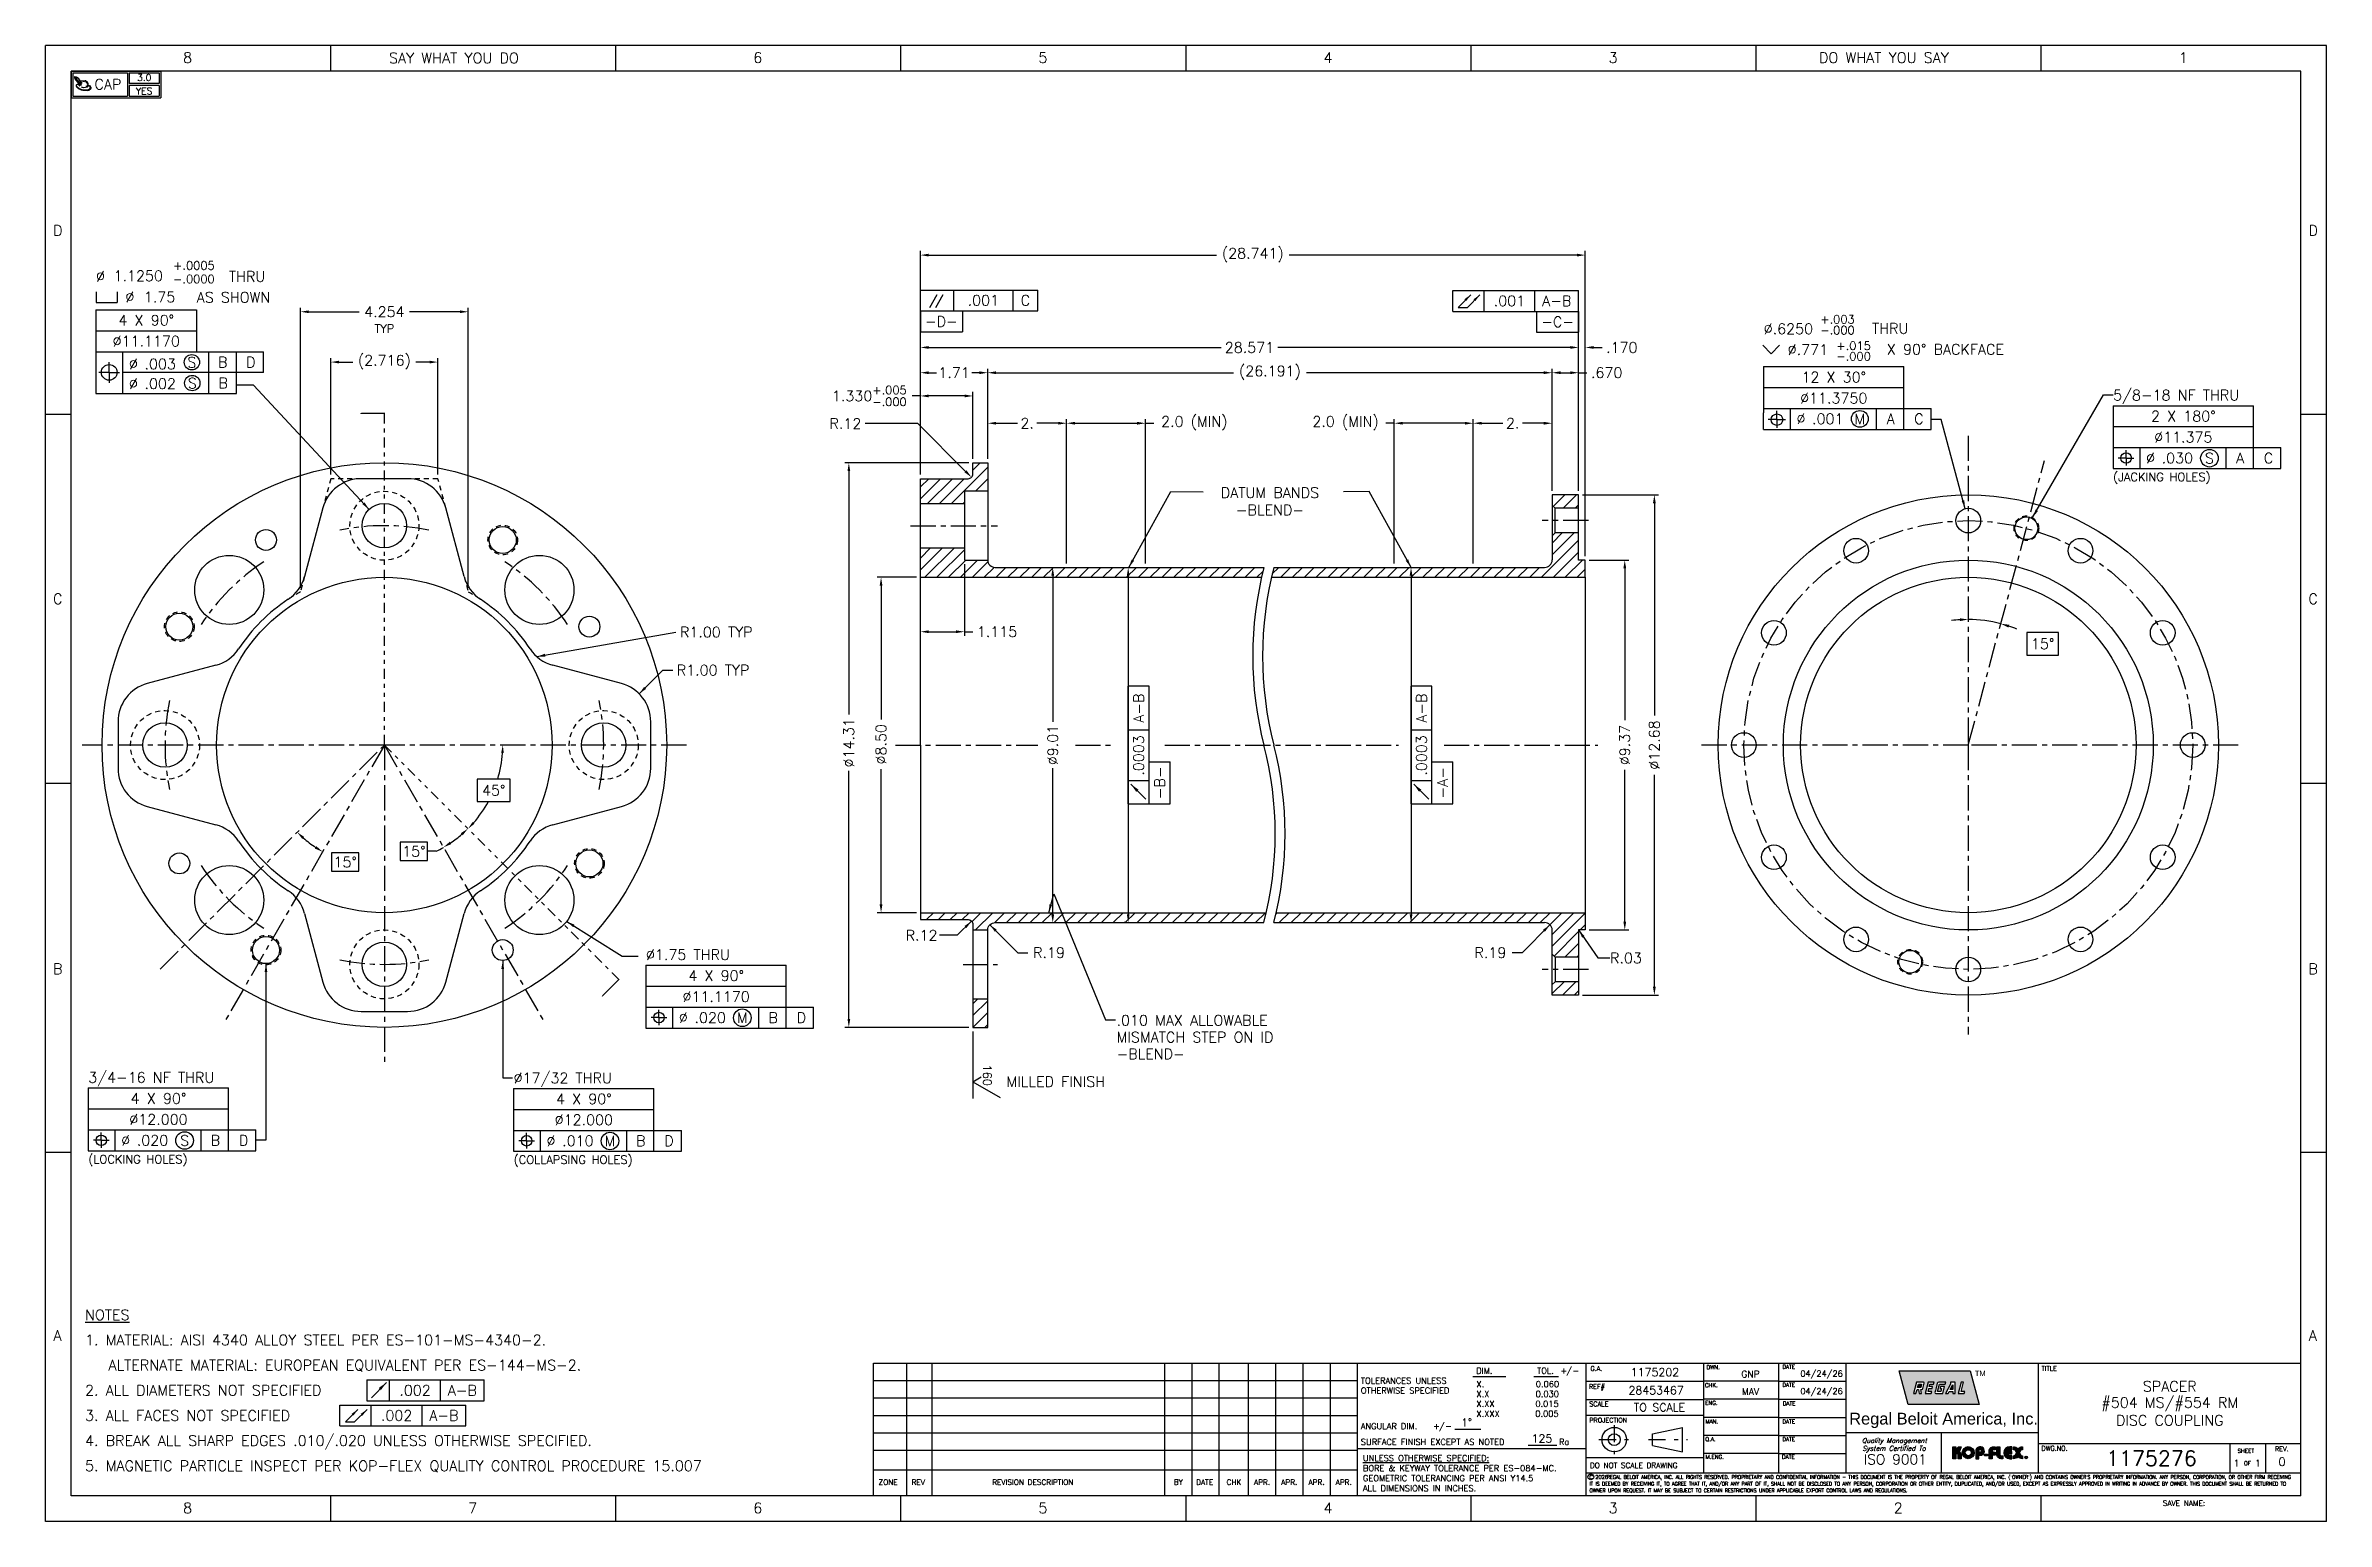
# Model space of a CAD drawing. Header units: inches. Extents: x 0 to 57.8, y 0 to 37.4.
import ezdxf
from ezdxf.enums import TextEntityAlignment as Align

# ---------------------------------------------------------------- set-up
doc = ezdxf.new("R2010")
doc.units = ezdxf.units.IN
doc.header["$LTSCALE"] = 0.51
doc.header["$MEASUREMENT"] = 0
for name, pattern in [('CENTER', [2, 1.25, -0.25, 0.25, -0.25]), ('DASHDOT', [1, 0.5, -0.25, 0, -0.25]), ('DIVIDE', [1.25, 0.5, -0.25, 0, -0.25, 0, -0.25]), ('HIDDEN', [0.375, 0.25, -0.125])]:
    doc.linetypes.add(name, pattern=pattern)
for name, color, linetype in [('BORDER', 5, 'Continuous'), ('CENTER', 4, 'CENTER'), ('DIM', 1, 'Continuous'), ('HIDDEN', 6, 'HIDDEN'), ('OBJ', 2, 'Continuous'), ('SECTION', 9, 'DIVIDE'), ('TEXT', 2, 'Continuous'), ('XHATCH', 3, 'Continuous')]:
    doc.layers.add(name, color=color, linetype=linetype)
doc.styles.add('ITALICC', font='italicc', dxfattribs={"height": 0.25})
doc.styles.add('ROMANC', font='romanc', dxfattribs={"height": 0.1563})
doc.styles.add('ROMANS', font='romans')
doc.styles.add('ROMANT', font='romant', dxfattribs={"height": 0.25})
doc.styles.get("Standard").update_dxf_attribs({"font": 'romans.shx'})
doc.dimstyles.new('Basic', dxfattribs={"dimtxt": 0.156, "dimasz": 0.156, "dimexe": 0.09, "dimexo": 0.0625, "dimgap": -0.09, "dimtad": 0, "dimtih": 1, "dimtoh": 1, "dimzin": 4, "dimdsep": 46, "dimtxsty": 'ROMANS', "dimcen": 0, "dimclrd": 1, "dimclre": 1, "dimclrt": 2, "dimadec": 0, "dimazin": 0, "dimtp": 0.014, "dimtm": 0.014, "dimtfac": 0.801282, "dimtofl": 0, "dimtmove": 0, "dimatfit": 0, "dimfxl": 1, "dimtolj": 1, "dimtzin": 4, "dimarcsym": 0})
doc.dimstyles.get("Standard").update_dxf_attribs({"dimtxt": 0.156, "dimasz": 0.156, "dimexe": 0.0625, "dimexo": 0.0625, "dimgap": 0.09, "dimtad": 0, "dimdec": 3, "dimzin": 4, "dimdsep": 46, "dimtxsty": 'ROMANS', "dimcen": 0, "dimclrd": 1, "dimclre": 1, "dimclrt": 2, "dimazin": 1, "dimtfac": 0.8, "dimtdec": 3, "dimtofl": 0, "dimtmove": 0, "dimatfit": 3, "dimfxl": 1, "dimtolj": 1, "dimtzin": 4, "dimlwd": -1, "dimlwe": -1, "dimarcsym": 0})
doc.dimstyles.new('Standard$0', dxfattribs={"dimtxt": 0.156, "dimasz": 0.156, "dimexe": 0.0625, "dimexo": 0.0625, "dimgap": 0.09, "dimtad": 0, "dimdec": 3, "dimzin": 4, "dimdsep": 46, "dimtxsty": 'ROMANS', "dimcen": 0, "dimclrd": 1, "dimclre": 1, "dimclrt": 2, "dimazin": 1, "dimtfac": 0.8, "dimtdec": 3, "dimtofl": 0, "dimtmove": 0, "dimatfit": 3, "dimfxl": 1, "dimtolj": 1, "dimtzin": 4, "dimlwd": -1, "dimlwe": -1, "dimarcsym": 0})
doc.dimstyles.new('Standard$2', dxfattribs={"dimtxt": 0.156, "dimasz": 0.156, "dimexe": 0.0625, "dimexo": 0.0625, "dimgap": 0.09, "dimtad": 0, "dimdec": 3, "dimzin": 4, "dimdsep": 46, "dimtxsty": 'ROMANS', "dimcen": 0, "dimclrd": 1, "dimclre": 1, "dimclrt": 2, "dimazin": 1, "dimtfac": 0.8, "dimtdec": 3, "dimtofl": 0, "dimtmove": 0, "dimatfit": 3, "dimfxl": 1, "dimtolj": 1, "dimtzin": 4, "dimlwd": -1, "dimlwe": -1, "dimarcsym": 0})
pattern_1 = [(45, (-3.4163733, -2.86814895), (-0.00063393222, 0.00063393222), [])]
pattern_2 = [(45, (0, -0.6181738), (-0.0006339322, 0.0006339322), [])]

msp = doc.modelspace()

# ---------------------------------------------------------------- texts
at = {"layer": 'DIM', "color": 2, "char_height": 0.2652, "style": 'ROMANS'}
for s, insert, attachment_point in [('\\A1;R.12', (20.6714, 27.9539), 3), ('\\A1;DATUM BANDS\\P-BLEND-', (31.027, 25.851), 5), ('\\A1;R1.00 TYP', (16.076, 22.5373), 4), ('\\A1;R1.00 TYP', (15.9947, 21.5738), 4), ('\\A1;R.12', (22.6024, 14.8542), 6)]:
    msp.add_mtext(s, dxfattribs=dict(at, insert=insert, attachment_point=attachment_point))
at = {"layer": 'TEXT', "style": 'ROMANS'}
msp.add_text('TYP', height=0.2125, dxfattribs=at).set_placement((8.5845, 30.23), align=Align.MIDDLE_CENTER)
for p in [(25.8318, 14.4122), (37.0178, 14.4122)]:
    msp.add_text('R.19', height=0.2652, dxfattribs=at).set_placement(p, align=Align.MIDDLE_RIGHT)
for s, p in [('R.03', (39.6453, 14.2785)), ('.010 MAX ALLOWABLE', (27.1401, 12.6966)), ('MISMATCH STEP ON ID', (27.1401, 12.2716)), ('-BLEND-', (27.1401, 11.8466)), ('MILLED FINISH', (24.3498, 11.143))]:
    msp.add_text(s, height=0.2652, dxfattribs=at).set_placement(p, align=Align.MIDDLE_LEFT)
for s, p in [('%%uNOTES%%u', (1, 5.1)), ('1. MATERIAL: AISI 4340 ALLOY STEEL PER ES-101-MS-4340-2.', (1, 4.4625)), ('   ALTERNATE MATERIAL: EUROPEAN EQUIVALENT PER ES-144-MS-2.', (1, 3.825)), ('2. ALL DIAMETERS NOT SPECIFIED', (1, 3.1875)), ('3. ALL FACES NOT SPECIFIED', (1, 2.55)), ('4. BREAK ALL SHARP EDGES .010/.020 UNLESS OTHERWISE SPECIFIED.', (1, 1.9125)), ('5. MAGNETIC PARTICLE INSPECT PER KOP-FLEX QUALITY CONTROL PROCEDURE 15.007', (1, 1.275))]:
    msp.add_text(s, height=0.2652, dxfattribs=at).set_placement(p)

# ---------------------------------------------------------------- blocks, each defined once
blk = doc.blocks.new('KOPLOGONEW')
for points in [[(0.36, -0.048), (0.361, -0.048, -0.928709), (0.384, -0.048), (0.386, -0.048, 0.938001)], [(0.386, -0.049, 0.015991), (0.386, -0.048), (0.384, -0.048, -0.018475), (0.384, -0.049, -1), (0.361, -0.049, -0.018475), (0.361, -0.048), (0.36, -0.048, 0.015991), (0.36, -0.049, 1)]]:
    blk.add_hatch(color=4).paths.add_polyline_path(points)
at = {"layer": 'BORDER'}
for points in [[(-0.355, -0.015), (-0.355, -0.062), (-0.386, -0.062), (-0.386, 0.062), (-0.355, 0.062), (-0.355, 0.019, 0.839479), (-0.348, 0.018), (-0.331, 0.062), (-0.3, 0.062), (-0.318, 0.013, 0.371578), (-0.316, 0.008, -0.27522), (-0.3, -0.019), (-0.3, -0.062), (-0.331, -0.062), (-0.331, -0.019, 0.412823), (-0.339, -0.011), (-0.351, -0.011, 0.413959)], [(0.053, 0.004), (0.022, 0.004, -0.428815), (0.02, 0.005), (0.02, 0.017, -0.415046), (0.034, 0.031), (0.053, 0.031), (0.053, 0.062), (0.034, 0.062, 0.414214), (-0.011, 0.018), (-0.011, -0.062), (0.02, -0.062), (0.02, -0.025, -0.414238), (0.021, -0.024), (0.053, -0.024)], [(0.1, 0.062), (0.069, 0.062), (0.069, -0.017, 0.41362), (0.114, -0.062), (0.133, -0.062), (0.133, -0.031), (0.114, -0.031, -0.415046), (0.1, -0.017)], [(0.204, 0.031), (0.225, 0.031), (0.225, 0.062), (0.204, 0.062, 0.999821), (0.204, -0.062), (0.225, -0.062), (0.225, -0.031), (0.204, -0.031, -0.289393), (0.176, -0.013, -0.117107), (0.175, -0.013), (0.176, 0.012, -0.25772), (0.176, 0.014, -0.289119)], [(0.177, 0.012, -0.25772), (0.176, 0.012), (0.175, -0.013, -0.408491), (0.177, -0.012)], [(0.225, 0.012), (0.177, 0.012), (0.177, -0.012), (0.225, -0.012)], [(0.335, 0.031), (0.335, 0.062, 0.199074), (0.29, 0.044, -0.414598), (0.285, 0.044, 0.199072), (0.241, 0.062), (0.241, 0.031, -1), (0.241, -0.031), (0.241, -0.062, 0.199069), (0.285, -0.044, -0.414665), (0.29, -0.044, 0.199074), (0.335, -0.062), (0.335, -0.031, -1)]]:
    blk.add_hatch(color=4, dxfattribs=at).paths.add_polyline_path(points)
h = blk.add_hatch(color=4, dxfattribs=at)
h.paths.add_polyline_path([(-0.163, 0, 1), (-0.288, 0, 1)])
h.paths.add_polyline_path([(-0.257, 0, -1), (-0.195, 0, -1)], flags=16)
h.paths.add_polyline_path([(-0.117, 0.018, -2.419318), (-0.103, 0.004), (-0.109, 0.004), (-0.109, -0.027), (-0.103, -0.027, 2.405115), (-0.148, 0.017), (-0.148, -0.062), (-0.117, -0.062)])
h.paths.add_polyline_path([(-0.027, -0.016), (-0.058, -0.016), (-0.058, -0.031), (-0.027, -0.031)])
at = {"layer": 'BORDER', "color": 4, "linetype": 'Continuous'}
blk.add_line((0.034, 0.004), (0.022, 0.004), dxfattribs=at)
at = {"layer": 'BORDER', "color": 4}
for p, q in [((0.175, -0.013), (0.176, 0.012)), ((0.177, 0.012), (0.177, -0.012))]:
    blk.add_line(p, q, dxfattribs=at)
at = {"layer": 'BORDER', "color": 4, "linetype": 'Continuous'}
for points in [[(-0.386, -0.062), (-0.386, 0.062), (-0.355, 0.062), (-0.355, 0.019, 0.8391), (-0.348, 0.018), (-0.331, 0.062), (-0.3, 0.062), (-0.318, 0.013, 0.371691), (-0.316, 0.008, -0.275256), (-0.3, -0.019), (-0.3, -0.062), (-0.331, -0.062), (-0.331, -0.019, 0.414217), (-0.339, -0.011), (-0.351, -0.011, 0.41421), (-0.355, -0.015), (-0.355, -0.062)], [(-0.117, 0.018, -2.414214), (-0.103, 0.004), (-0.109, 0.004), (-0.109, -0.027), (-0.103, -0.027, 2.414214), (-0.148, 0.017), (-0.148, -0.062), (-0.117, -0.062)], [(0.053, 0.004), (0.053, -0.024), (0.021, -0.024, 0.414238), (0.02, -0.025), (0.02, -0.062), (-0.011, -0.062), (-0.011, 0.018, -0.414214), (0.034, 0.062), (0.053, 0.062), (0.053, 0.031), (0.034, 0.031, 0.414214), (0.02, 0.017), (0.02, 0.005, 0.417775), (0.022, 0.004)], [(0.133, -0.031), (0.133, -0.062), (0.114, -0.062, -0.414214), (0.069, -0.017), (0.069, 0.062), (0.1, 0.062), (0.1, -0.017, 0.414214), (0.114, -0.031)], [(0.225, 0.031), (0.225, 0.062), (0.204, 0.062, 0.999788), (0.204, -0.062), (0.225, -0.062), (0.225, -0.031), (0.204, -0.031, -0.288573), (0.176, -0.013, -0.552004), (0.177, -0.012), (0.225, -0.012), (0.225, 0.012), (0.177, 0.012, -0.552111), (0.176, 0.014, -0.288574), (0.204, 0.031)], [(0.285, 0.044, 0.414598), (0.29, 0.044, -0.199074), (0.335, 0.062), (0.335, 0.031, 1), (0.335, -0.031), (0.335, -0.062, -0.199074), (0.29, -0.044, 0.414586), (0.285, -0.044, -0.199073), (0.241, -0.062), (0.241, -0.031, 1), (0.241, 0.031), (0.241, 0.062, -0.199072)]]:
    blk.add_lwpolyline(points, format="xyb", close=True, dxfattribs=at)
blk.add_lwpolyline([(-0.027, -0.031), (-0.058, -0.031), (-0.058, -0.016), (-0.027, -0.016)], close=True, dxfattribs=at)
at = {"layer": 'BORDER', "color": 4}
for centre, radius in [((-0.226, 0), 0.0625), ((-0.226, 0), 0.0312), ((0.373, -0.049), 0.0132), ((0.373, -0.049), 0.0115)]:
    blk.add_circle(centre, radius, dxfattribs=at)
at = {"layer": 'BORDER', "color": 4, "insert": (0.368, -0.042), "char_height": 0.01396, "width": 0.01301, "attachment_point": 1}
blk.add_mtext('{\\fArial|b0|i0|c0|p34;R}', dxfattribs=at)
blk = doc.blocks.new('Logo-Regal Beloit America')
at = {"layer": 'BORDER'}
h = blk.add_hatch(color=4, dxfattribs=at)
h.paths.add_polyline_path([(-0.49, -0.1), (0.538, -0.1), (0.407, 0.389), (-0.621, 0.389)], flags=0)
edge = h.paths.add_edge_path(flags=0)
edge.add_spline(control_points=[(-0.092, 0.063), (-0.101, 0.063), (-0.107, 0.069), (-0.105, 0.077)], knot_values=[4, 4, 4, 4, 5, 5, 5, 5], weights=[1, 1, 1, 1], degree=3, periodic=0)
edge.add_spline(control_points=[(-0.105, 0.077), (-0.1, 0.095), (-0.073, 0.196), (-0.07, 0.209)], knot_values=[3, 3, 3, 3, 4, 4, 4, 4], weights=[1, 1, 1, 1], degree=3, periodic=0)
edge.add_spline(control_points=[(-0.07, 0.209), (-0.068, 0.214), (-0.062, 0.226), (-0.047, 0.226)], knot_values=[2, 2, 2, 2, 3, 3, 3, 3], weights=[1, 1, 1, 1], degree=3, periodic=0)
edge.add_line((-0.047, 0.226), (0.052, 0.226))
edge.add_line((0.052, 0.226), (0.044, 0.197))
edge.add_line((0.044, 0.197), (-0.037, 0.197))
edge.add_line((-0.037, 0.197), (-0.065, 0.092))
edge.add_line((-0.065, 0.092), (-0.019, 0.092))
edge.add_line((-0.019, 0.092), (-0.008, 0.132))
edge.add_line((-0.008, 0.132), (-0.031, 0.132))
edge.add_line((-0.031, 0.132), (-0.023, 0.162))
edge.add_line((-0.023, 0.162), (0.035, 0.162))
edge.add_line((0.035, 0.162), (0.008, 0.063))
edge.add_line((0.008, 0.063), (-0.092, 0.063))
edge = h.paths.add_edge_path(flags=0)
edge.add_spline(control_points=[(-0.272, 0.226), (-0.261, 0.226), (-0.255, 0.221), (-0.258, 0.211)], knot_values=[11, 11, 11, 11, 12, 12, 12, 12], weights=[1, 1, 1, 1], degree=3, periodic=0)
edge.add_line((-0.258, 0.211), (-0.278, 0.136))
edge.add_spline(control_points=[(-0.278, 0.136), (-0.28, 0.128), (-0.288, 0.121), (-0.299, 0.121)], knot_values=[9, 9, 9, 9, 10, 10, 10, 10], weights=[1, 1, 1, 1], degree=3, periodic=0)
edge.add_line((-0.299, 0.121), (-0.306, 0.121))
edge.add_line((-0.306, 0.121), (-0.297, 0.063))
edge.add_line((-0.297, 0.063), (-0.334, 0.063))
edge.add_line((-0.334, 0.063), (-0.342, 0.121))
edge.add_line((-0.342, 0.121), (-0.363, 0.121))
edge.add_line((-0.363, 0.121), (-0.379, 0.063))
edge.add_line((-0.379, 0.063), (-0.414, 0.063))
edge.add_line((-0.414, 0.063), (-0.371, 0.226))
edge.add_line((-0.371, 0.226), (-0.272, 0.226))
h.paths.add_polyline_path([(-0.248, 0.063), (-0.204, 0.226), (-0.115, 0.226), (-0.123, 0.197), (-0.176, 0.197), (-0.186, 0.162), (-0.138, 0.162), (-0.146, 0.132), (-0.194, 0.132), (-0.204, 0.092), (-0.151, 0.092), (-0.159, 0.063)], flags=0)
h.paths.add_polyline_path([(0.274, 0.092), (0.328, 0.092), (0.32, 0.063), (0.231, 0.063), (0.275, 0.226), (0.31, 0.226)], flags=0)
h.paths.add_polyline_path([(0.12, 0.226), (0.189, 0.226), (0.189, 0.063), (0.154, 0.063), (0.154, 0.092), (0.102, 0.092), (0.086, 0.063), (0.051, 0.063), (0.12, 0.197)], flags=0)
for points in [[(-0.309, 0.15), (-0.297, 0.197), (-0.343, 0.197), (-0.355, 0.15)], [(0.154, 0.121), (0.154, 0.188), (0.15, 0.188), (0.117, 0.121)]]:
    blk.add_hatch(color=4, dxfattribs=at).paths.add_polyline_path(points, flags=0)
at = {"layer": 'BORDER', "color": 4}
for p, q in [((-0.49, -0.1), (-0.621, 0.389)), ((-0.621, 0.389), (0.407, 0.389)), ((0.407, 0.389), (0.538, -0.1)), ((-0.371, 0.226), (-0.414, 0.063)), ((-0.414, 0.063), (-0.379, 0.063)), ((-0.379, 0.063), (-0.363, 0.121)), ((-0.363, 0.121), (-0.342, 0.121)), ((-0.355, 0.15), (-0.343, 0.197)), ((-0.309, 0.15), (-0.355, 0.15)), ((-0.343, 0.197), (-0.297, 0.197)), ((-0.342, 0.121), (-0.334, 0.063)), ((-0.334, 0.063), (-0.297, 0.063)), ((-0.297, 0.197), (-0.309, 0.15)), ((-0.297, 0.063), (-0.306, 0.121)), ((-0.306, 0.121), (-0.299, 0.121)), ((-0.278, 0.136), (-0.258, 0.211)), ((-0.204, 0.226), (-0.248, 0.063)), ((-0.248, 0.063), (-0.159, 0.063)), ((-0.115, 0.226), (-0.204, 0.226)), ((-0.204, 0.092), (-0.194, 0.132)), ((-0.151, 0.092), (-0.204, 0.092)), ((-0.194, 0.132), (-0.146, 0.132)), ((-0.186, 0.162), (-0.176, 0.197)), ((-0.138, 0.162), (-0.186, 0.162)), ((-0.176, 0.197), (-0.123, 0.197)), ((-0.159, 0.063), (-0.151, 0.092)), ((-0.146, 0.132), (-0.138, 0.162)), ((-0.123, 0.197), (-0.115, 0.226)), ((-0.092, 0.063), (0.008, 0.063)), ((-0.065, 0.092), (-0.037, 0.197)), ((-0.019, 0.092), (-0.065, 0.092)), ((0.052, 0.226), (-0.047, 0.226)), ((-0.037, 0.197), (0.044, 0.197)), ((-0.023, 0.162), (-0.031, 0.132)), ((-0.031, 0.132), (-0.008, 0.132)), ((0.035, 0.162), (-0.023, 0.162)), ((-0.008, 0.132), (-0.019, 0.092)), ((0.008, 0.063), (0.035, 0.162)), ((0.044, 0.197), (0.052, 0.226)), ((0.12, 0.197), (0.051, 0.063)), ((0.051, 0.063), (0.086, 0.063)), ((0.086, 0.063), (0.102, 0.092)), ((0.102, 0.092), (0.154, 0.092)), ((0.117, 0.121), (0.15, 0.188)), ((0.154, 0.121), (0.117, 0.121)), ((0.12, 0.226), (0.12, 0.197)), ((0.189, 0.226), (0.12, 0.226)), ((0.15, 0.188), (0.154, 0.188)), ((0.154, 0.188), (0.154, 0.121)), ((0.154, 0.092), (0.154, 0.063)), ((0.154, 0.063), (0.189, 0.063)), ((0.189, 0.063), (0.189, 0.226)), ((0.275, 0.226), (0.231, 0.063)), ((0.231, 0.063), (0.32, 0.063)), ((0.274, 0.092), (0.31, 0.226)), ((0.328, 0.092), (0.274, 0.092)), ((0.31, 0.226), (0.275, 0.226)), ((0.32, 0.063), (0.328, 0.092)), ((0.538, -0.1), (-0.49, -0.1))]:
    blk.add_line(p, q, dxfattribs=at)
for points, degree in [([(-0.272, 0.226), (-0.302, 0.226), (-0.371, 0.226)], 2), ([(-0.299, 0.121), (-0.288, 0.121), (-0.28, 0.128), (-0.278, 0.136)], 3), ([(-0.258, 0.211), (-0.255, 0.221), (-0.261, 0.226), (-0.272, 0.226)], 3), ([(-0.105, 0.077), (-0.107, 0.069), (-0.101, 0.063), (-0.092, 0.063)], 3), ([(-0.07, 0.209), (-0.073, 0.196), (-0.1, 0.095), (-0.105, 0.077)], 3), ([(-0.047, 0.226), (-0.062, 0.226), (-0.068, 0.214), (-0.07, 0.209)], 3)]:
    blk.add_open_spline(points, degree=degree, dxfattribs=at)
for s, insert, char_height, attachment_point in [('{\\fArial|b0|i0|c0|p34;TM}', (0.474, 0.391), 0.07725, 1), ('{\\fArial|b0|i0|c0|p34;Regal Beloit America, Inc.}', (0.021, -0.328), 0.17, 5)]:
    blk.add_mtext(s, dxfattribs=dict(at, insert=insert, char_height=char_height, attachment_point=attachment_point))
blk = doc.blocks.new('D')
at = {"layer": 'BORDER', "color": 5, "linetype": 'Continuous', "extrusion": (0, 1, 0)}
for p, q in [((34, 22), (0, 22)), ((0, 0), (0, 22)), ((4.25, 21.62), (4.25, 22)), ((8.5, 21.62), (8.5, 22)), ((12.75, 21.62), (12.75, 22)), ((17, 21.62), (17, 22)), ((21.25, 21.62), (21.25, 22)), ((25.5, 21.62), (25.5, 22)), ((29.75, 21.62), (29.75, 22)), ((34, 0), (34, 22)), ((33.62, 21.62), (0.38, 21.62)), ((0.38, 0.38), (0.38, 21.62)), ((33.62, 0.38), (33.62, 21.62)), ((0.38, 16.5), (0, 16.5)), ((34, 16.5), (33.62, 16.5)), ((0.38, 11), (0, 11)), ((34, 11), (33.62, 11)), ((0.38, 5.5), (0, 5.5)), ((34, 5.5), (33.62, 5.5)), ((12.34, 2.36), (33.62, 2.36)), ((12.34, 0.38), (12.34, 2.36)), ((12.34, 2.1), (19.558, 2.1)), ((12.84, 0.38), (12.84, 2.36)), ((13.215, 0.38), (13.215, 2.36)), ((16.684, 0.38), (16.684, 2.36)), ((17.09, 0.38), (17.09, 2.36)), ((17.496, 0.38), (17.496, 2.36)), ((17.934, 0.38), (17.934, 2.36)), ((18.34, 0.38), (18.34, 2.36)), ((18.746, 0.38), (18.746, 2.36)), ((19.152, 0.38), (19.152, 2.36)), ((19.558, 0.38), (19.558, 2.36)), ((22.965, 0.38), (22.965, 2.36)), ((22.965, 2.089), (24.715, 2.089)), ((24.715, 2.36), (24.715, 0.722)), ((25.835, 2.36), (25.835, 0.722)), ((26.835, 2.36), (26.835, 0.722)), ((29.71, 0.722), (29.71, 2.36)), ((12.34, 1.84), (19.558, 1.84)), ((22.965, 1.818), (24.715, 1.818)), ((12.34, 1.58), (19.558, 1.58)), ((22.965, 1.582), (24.708, 1.582)), ((12.34, 1.32), (19.558, 1.32)), ((12.34, 1.06), (19.558, 1.06)), ((19.558, 1.089), (22.965, 1.089)), ((28.264, 0.722), (28.264, 1.326)), ((29.71, 1.16), (33.62, 1.16)), ((32.56, 1.16), (32.56, 0.722)), ((33.09, 1.16), (33.09, 0.722)), ((12.34, 0.77), (19.558, 0.77)), ((22.965, 0.952), (24.708, 0.952)), ((22.965, 0.722), (33.62, 0.722)), ((33.62, 0.38), (0.38, 0.38)), ((4.25, 0), (4.25, 0.38)), ((8.5, 0), (8.5, 0.38)), ((12.75, 0), (12.75, 0.38)), ((17, 0), (17, 0.38)), ((21.25, 0), (21.25, 0.38)), ((25.5, 0), (25.5, 0.38)), ((29.75, 0), (29.75, 0.38)), ((34, 0), (0, 0))]:
    blk.add_line(p, q, dxfattribs=at)
at = {"layer": 'BORDER', "color": 4, "linetype": 'Continuous', "extrusion": (0, 1, 0)}
for p, q in [((21.274, 2.161), (21.766, 2.161)), ((22.186, 2.161), (22.554, 2.161)), ((21.008, 1.374), (21.394, 1.374)), ((23.955, 1.307), (24.403, 1.401)), ((24.403, 1.037), (24.403, 1.401)), ((22.103, 1.136), (22.527, 1.136)), ((23.955, 1.13), (23.955, 1.307)), ((23.955, 1.13), (24.403, 1.037))]:
    blk.add_line(p, q, dxfattribs=at)
at = {"layer": 'BORDER', "color": 5}
for p, q in [((25.835, 2.09), (24.715, 2.09)), ((25.835, 2.09), (26.835, 2.09)), ((25.835, 1.82), (24.715, 1.82)), ((25.835, 1.82), (26.835, 1.82)), ((25.835, 1.55), (24.715, 1.55)), ((25.835, 1.55), (26.835, 1.55)), ((25.835, 1.28), (24.715, 1.28)), ((25.835, 1.28), (26.835, 1.28)), ((26.835, 1.326), (29.71, 1.326)), ((25.835, 1.01), (24.715, 1.01)), ((25.835, 1.01), (26.835, 1.01))]:
    blk.add_line(p, q, dxfattribs=at)
at = {"layer": 'BORDER', "color": 4, "linetype": 'DASHDOT', "extrusion": (0, 1, 0)}
for p, q in [((23.384, 1.434), (23.384, 1)), ((23.156, 1.219), (23.612, 1.219)), ((23.894, 1.219), (24.474, 1.219))]:
    blk.add_line(p, q, dxfattribs=at)
at = {"layer": 'BORDER', "color": 4, "linetype": 'Continuous'}
for centre, radius in [((23.384, 1.219), 0.182), ((23.384, 1.219), 0.0885), ((23.035, 0.663), 0.0427)]:
    blk.add_circle(centre, radius, dxfattribs=at)
at = {"layer": 'BORDER'}
for name, p, xscale, yscale, zscale in [('Logo-Regal Beloit America', (28.272, 1.843), 1.03, 1.03, 1.03), ('KOPLOGONEW', (28.987, 1.024), 1.440000000000001, 1.440000000000001, 1.440000000000001)]:
    blk.add_blockref(name, p, dxfattribs=dict(at, xscale=xscale, yscale=yscale, zscale=zscale))
at = {"color": 2, "style": 'ROMANS'}
for tag, height, p in [('GA_NO', 0.12, (23.991, 2.224)), ('PART', 0.156, (31.665, 2.013)), ('SCALE', 0.12, (24.058, 1.7)), ('CP', 0.12, (24.008, 1.954)), ('CPLG', 0.156, (31.665, 1.76)), ('AT', 0.12, (21.182, 1.473)), ('LINE3', 0.156, (31.665, 1.507)), ('SF', 0.12, (22.306, 1.235)), ('DWG_NO', 0.225, (31.392, 0.941)), ('PG', 0.1, (32.66, 0.866)), ('OF', 0.1, (32.979, 0.866)), ('R', 0.125, (33.34, 0.889))]:
    blk.add_attdef(tag, text='', height=height, dxfattribs=at).set_placement(p, align=Align.MIDDLE)
blk.add_attdef('COPY_YEAR', (23.102, 0.634), '', height=0.055, dxfattribs=at)
at = {"layer": 'BORDER', "color": 2, "linetype": 'Continuous', "style": 'ROMANC'}
for s, p in [('8', (2.05, 21.742)), ('6', (10.55, 21.742)), ('5', (14.8, 21.742)), ('4', (19.05, 21.742)), ('3', (23.3, 21.742)), ('1', (31.8, 21.742)), ('D', (0.113, 19.167)), ('D', (33.734, 19.167)), ('C', (0.11, 13.674)), ('C', (33.731, 13.674)), ('B', (0.112, 8.16)), ('B', (33.732, 8.16)), ('A', (0.117, 2.693)), ('A', (33.738, 2.693)), ('8', (2.05, 0.122)), ('7', (6.3, 0.122)), ('6', (10.55, 0.122)), ('5', (14.8, 0.122)), ('4', (19.05, 0.122)), ('3', (23.3, 0.122)), ('2', (27.55, 0.122))]:
    blk.add_text(s, height=0.156, dxfattribs=at).set_placement(p)
at = {"layer": 'BORDER', "color": 2, "style": 'ROMANC'}
for s, p in [('SAY WHAT YOU DO', (5.119, 21.738)), ('DO WHAT YOU SAY', (26.436, 21.743))]:
    blk.add_text(s, height=0.1563, dxfattribs=at).set_placement(p)
at = {"layer": 'BORDER', "color": 4, "linetype": 'Continuous', "style": 'ROMANS'}
for s, height, p in [('TOLERANCES UNLESS', 0.09, (19.607, 2.052)), ('DIM.', 0.09, (21.326, 2.201)), ('X.', 0.09, (21.33, 2.002)), ('0.060', 0.09, (22.215, 2.002)), ('TOL.', 0.09, (22.234, 2.201)), ('REF#', 0.07, (23.007, 1.974)), ('G.A.', 0.07, (23.029, 2.243)), ('TITLE', 0.07, (29.755, 2.245)), ('OTHERWISE SPECIFIED', 0.09, (19.607, 1.905)), ('X.X', 0.09, (21.33, 1.854)), ('X.XX', 0.09, (21.33, 1.707)), ('0.015', 0.09, (22.209, 1.707)), ('0.030', 0.09, (22.212, 1.854)), ('SCALE', 0.07, (23.012, 1.715)), ('ANGULAR DIM.', 0.09, (19.606, 1.374)), ('X.XXX', 0.09, (21.33, 1.56)), ('0.005', 0.09, (22.207, 1.56)), ('PROJECTION', 0.07, (23.012, 1.474)), ('SURFACE FINISH EXCEPT AS NOTED', 0.09, (19.606, 1.139)), ('Ra', 0.09, (22.56, 1.139)), ('DWG.NO.', 0.07, (29.752, 1.054)), ('SHEET', 0.06, (32.675, 1.022)), ('REV.', 0.07, (33.233, 1.046)), ('DO NOT SCALE DRAWING', 0.08, (23.021, 0.795)), ('OF', 0.06, (32.772, 0.836)), ('ZONE', 0.08, (12.418, 0.545)), ('REV', 0.08, (12.909, 0.545)), ('REVISION DESCRIPTION', 0.08, (14.111, 0.545)), ('BY', 0.08, (16.819, 0.546)), ('DATE', 0.08, (17.151, 0.545)), ('CHK', 0.08, (17.605, 0.545)), ('APR.', 0.08, (18.014, 0.545)), ('APR.', 0.08, (18.42, 0.545)), ('APR.', 0.08, (18.826, 0.545)), ('APR.', 0.08, (19.232, 0.545))]:
    blk.add_text(s, height=height, dxfattribs=at).set_placement(p)
at = {"layer": 'BORDER', "color": 4, "linetype": 'Continuous'}
for s, p in [('+', (22.58, 2.203)), ('/', (22.67, 2.203)), ('-', (22.761, 2.203)), ('+', (20.682, 1.374)), ('/', (20.773, 1.374)), ('-', (20.863, 1.374))]:
    blk.add_text(s, height=0.09, dxfattribs=at).set_placement(p)
at = {"layer": 'BORDER', "color": 4, "style": 'ROMANS'}
for s, p in [('CHK.', (24.831, 1.999)), ('DWN.', (24.858, 2.267)), ('DATE', (25.985, 2.275)), ('DATE', (25.985, 2.006)), ('ENG.', (24.832, 1.736)), ('DATE', (25.992, 1.729)), ('MAN.', (24.837, 1.459)), ('DATE', (25.985, 1.459)), ('Q.A.', (24.818, 1.196)), ('DATE', (25.985, 1.196)), ('M.ENG.', (24.882, 0.932)), ('DATE', (25.979, 0.933))]:
    blk.add_text(s, height=0.06, dxfattribs=at).set_placement(p, align=Align.CENTER)
at = {"layer": 'BORDER', "color": 4}
for s, height, style, p in [('Quality Management', 0.07129, 'ITALICC', (27.56, 1.194)), ('System Certified To', 0.07129, 'ITALICC', (27.555, 1.078)), ('ISO 9001', 0.1501, 'ROMANT', (27.573, 0.924))]:
    blk.add_text(s, height=height, dxfattribs=dict(at, style=style)).set_placement(p, align=Align.MIDDLE)
at = {"layer": 'BORDER', "color": 4, "style": 'ROMANS'}
blk.add_text('SAVE NAME:', height=0.08, dxfattribs=at).set_placement((31.562, 0.232))
at = {"layer": 'BORDER', "color": 4, "insert": (19.638, 0.988), "char_height": 0.08994, "width": 3.64396, "attachment_point": 1, "style": 'ROMANS'}
blk.add_mtext('{\\L\\C4;UNLESS OTHERWISE SPECIFIED:\\P\\lBORE & KEYWAY TOLERANCE PER ES-084-MC.\\PGEOMETRIC TOLERANCING PER ANSI Y14.5\\PALL DIMENSIONS IN INCHES.}', dxfattribs=at)
at = {"layer": 'BORDER', "insert": (23.015, 0.558), "char_height": 0.055, "width": 10.03628, "attachment_point": 4, "line_spacing_factor": 1.090909, "style": 'ROMANS'}
blk.add_mtext('{\\W0.94;\\C4;C      REGAL BELOIT AMERICA, INC. ALL RIGHTS RESERVED. PROPRIETARY AND CONFIDENTIAL INFORMATION - THIS DOCUMENT IS THE PROPERTY OF REGAL BELOIT AMERICA, INC. (\\fArial|b0|i0|c0|p34;“\\Fromans|c0;OWNER\\fArial|b0|i0|c0|p34;”\\Fromans|c0;) AND CONTAINS OWNER\\fArial|b0|i0|c0|p34;’\\Fromans|c0;S PROPRIETARY INFORMATION. ANY PERSON, CORPORATION, OR OTHER FIRM RECEIVING IT IS DEEMED BY RECEIVING IT, TO AGREE THAT IT, AND/OR ANY PART OF IT, SHALL NOT BE DISCLOSED TO ANY PERSON, CORPORATION OR OTHER ENTITY, DUPLICATED, AND/OR USED, EXCEPT AS EXPRESSLY APPROVED IN WRITING IN ADVANCE BY OWNER. THIS DOCUMENT SHALL BE RETURNED TO OWNER UPON REQUEST. IT MAY BE SUBJECT TO CERTAIN RESTRICTIONS UNDER APPLICABLE EXPORT CONTROL LAWS AND REGULATIONS. }', dxfattribs=at)
at = {"layer": 'BORDER', "style": 'ROMANS', "flags": 1}
for tag, p in [('DWG_TYP', (34.127, 2.349)), ('REMARK', (34.127, 2.157)), ('FEA2', (34.126, 1.331)), ('FEA1', (34.127, 1.517))]:
    blk.add_attdef(tag, p, '', height=0.1, dxfattribs=at)
blk = doc.blocks.new('CAP')
at = {"layer": 'OBJ'}
h = blk.add_hatch(dxfattribs=at)
h.set_pattern_fill('ANSI31', color=1, scale=0.007172, style=0)
h.set_pattern_definition(pattern_1)
h.paths.add_polyline_path([(0.089, 0.161), (0.08, 0.176), (0.08, 0.195), (0.086, 0.201), (0.096, 0.205), (0.11, 0.207), (0.118, 0.209), (0.118, 0.209), (0.109, 0.207), (0.094, 0.205), (0.084, 0.201), (0.078, 0.194), (0.078, 0.174), (0.087, 0.159), (0.115, 0.137), (0.152, 0.12), (0.189, 0.112), (0.239, 0.111), (0.266, 0.115), (0.285, 0.131), (0.293, 0.141), (0.293, 0.159), (0.285, 0.172), (0.272, 0.185), (0.265, 0.185), (0.276, 0.173), (0.284, 0.161), (0.284, 0.144), (0.276, 0.134), (0.259, 0.12), (0.233, 0.115), (0.186, 0.117), (0.15, 0.124), (0.116, 0.14)])
h = blk.add_hatch(dxfattribs=at)
h.set_pattern_fill('ANSI31', color=5, scale=0.007172, style=0)
h.set_pattern_definition(pattern_2)
h.paths.add_polyline_path([(0.118, 0.272), (0.11, 0.29), (0.11, 0.288), (0.118, 0.268), (0.129, 0.254), (0.136, 0.247), (0.142, 0.252), (0.141, 0.253), (0.137, 0.249), (0.129, 0.257)])
h = blk.add_hatch(dxfattribs=at)
h.set_pattern_fill('ANSI31', color=5, scale=0.007172, style=0)
h.set_pattern_definition(pattern_1)
h.paths.add_polyline_path([(0.118, 0.209), (0.116, 0.209), (0.131, 0.197)])
h = blk.add_hatch(dxfattribs=at)
h.set_pattern_fill('ANSI31', color=5, scale=0.007172, style=0)
h.set_pattern_definition(pattern_1)
h.paths.add_polyline_path([(0.138, 0.249), (0.136, 0.247), (0.149, 0.217)])
h = blk.add_hatch(dxfattribs=at)
h.set_pattern_fill('ANSI31', color=1, scale=0.007172, style=0)
h.set_pattern_definition(pattern_2)
h.paths.add_polyline_path([(0.213, 0.258), (0.189, 0.254), (0.191, 0.252), (0.208, 0.255), (0.235, 0.238), (0.242, 0.217), (0.244, 0.204), (0.249, 0.187), (0.255, 0.186), (0.251, 0.204), (0.248, 0.218), (0.241, 0.24)])
h.paths.add_polyline_path([(0.191, 0.252), (0.189, 0.254), (0.185, 0.253), (0.17, 0.255), (0.166, 0.252), (0.182, 0.25)])
h.paths.add_polyline_path([(0.17, 0.255), (0.159, 0.257), (0.144, 0.255), (0.141, 0.253), (0.142, 0.252), (0.143, 0.253), (0.157, 0.254), (0.166, 0.252)])
h = blk.add_hatch(dxfattribs=at)
h.set_pattern_fill('ANSI31', color=1, scale=0.007172, style=0)
h.set_pattern_definition(pattern_1)
h.paths.add_polyline_path([(0.151, 0.225), (0.165, 0.225), (0.156, 0.227), (0.142, 0.237), (0.145, 0.228)])
h = blk.add_hatch(dxfattribs=at)
h.set_pattern_fill('ANSI31', color=1, scale=0.007172, style=0)
h.set_pattern_definition(pattern_1)
h.paths.add_polyline_path([(0.232, 0.24), (0.228, 0.242), (0.23, 0.231), (0.228, 0.223), (0.232, 0.231)])
at = {"layer": 'BORDER'}
for p, q in [((0, 0.4), (1.34, 0.4)), ((0, 0.4), (0, 0)), ((0.025, 0.375), (0.025, 0.025)), ((0.025, 0.375), (0.842, 0.375)), ((0.842, 0.375), (0.842, 0.025)), ((0.867, 0.375), (0.867, 0.213)), ((0.867, 0.375), (1.315, 0.375)), ((1.315, 0.375), (1.315, 0.213)), ((1.34, 0.4), (1.34, 0)), ((0, 0), (1.34, 0)), ((0.025, 0.025), (0.842, 0.025)), ((1.315, 0.213), (0.867, 0.213)), ((1.315, 0.187), (0.867, 0.187)), ((0.867, 0.187), (0.867, 0.025)), ((0.867, 0.025), (1.315, 0.025)), ((1.315, 0.187), (1.315, 0.025))]:
    blk.add_line(p, q, dxfattribs=at)
at = {"layer": 'OBJ', "color": 5}
for p, q in [((0.054, 0.318), (0.075, 0.315)), ((0.054, 0.307), (0.054, 0.318)), ((0.054, 0.301), (0.054, 0.307)), ((0.059, 0.291), (0.054, 0.301)), ((0.058, 0.312), (0.099, 0.252)), ((0.058, 0.312), (0.078, 0.309)), ((0.058, 0.302), (0.058, 0.312)), ((0.058, 0.296), (0.058, 0.302)), ((0.062, 0.286), (0.058, 0.296)), ((0.118, 0.209), (0.059, 0.291)), ((0.118, 0.209), (0.062, 0.286)), ((0.075, 0.315), (0.094, 0.306)), ((0.078, 0.309), (0.096, 0.301)), ((0.094, 0.306), (0.107, 0.297)), ((0.096, 0.301), (0.108, 0.292)), ((0.099, 0.252), (0.149, 0.189)), ((0.107, 0.297), (0.118, 0.272)), ((0.108, 0.292), (0.118, 0.268)), ((0.131, 0.197), (0.116, 0.209)), ((0.118, 0.272), (0.129, 0.257)), ((0.118, 0.268), (0.129, 0.254)), ((0.118, 0.209), (0.131, 0.197)), ((0.129, 0.257), (0.137, 0.249)), ((0.129, 0.254), (0.136, 0.247)), ((0.131, 0.197), (0.149, 0.189)), ((0.136, 0.247), (0.149, 0.217)), ((0.149, 0.217), (0.138, 0.249)), ((0.149, 0.189), (0.146, 0.22))]:
    blk.add_line(p, q, dxfattribs=at)
at = {"layer": 'OBJ', "color": 1}
for p, q in [((0.078, 0.194), (0.084, 0.201)), ((0.078, 0.174), (0.078, 0.194)), ((0.087, 0.159), (0.078, 0.174)), ((0.08, 0.195), (0.086, 0.201)), ((0.08, 0.176), (0.08, 0.195)), ((0.089, 0.161), (0.08, 0.176)), ((0.084, 0.201), (0.094, 0.205)), ((0.086, 0.201), (0.096, 0.205)), ((0.115, 0.137), (0.087, 0.159)), ((0.116, 0.14), (0.089, 0.161)), ((0.094, 0.205), (0.109, 0.207)), ((0.096, 0.205), (0.11, 0.207)), ((0.109, 0.207), (0.118, 0.209)), ((0.11, 0.207), (0.118, 0.209)), ((0.116, 0.209), (0.113, 0.204)), ((0.113, 0.204), (0.113, 0.198)), ((0.113, 0.198), (0.117, 0.188)), ((0.152, 0.12), (0.115, 0.137)), ((0.15, 0.124), (0.116, 0.14)), ((0.117, 0.188), (0.123, 0.18)), ((0.123, 0.18), (0.13, 0.174)), ((0.136, 0.247), (0.143, 0.253)), ((0.137, 0.249), (0.144, 0.255)), ((0.142, 0.237), (0.156, 0.227)), ((0.143, 0.253), (0.157, 0.254)), ((0.144, 0.255), (0.159, 0.257)), ((0.151, 0.225), (0.144, 0.229)), ((0.186, 0.117), (0.15, 0.124)), ((0.165, 0.225), (0.151, 0.225)), ((0.189, 0.112), (0.152, 0.12)), ((0.156, 0.227), (0.165, 0.225)), ((0.186, 0.152), (0.156, 0.16)), ((0.157, 0.254), (0.182, 0.25)), ((0.159, 0.257), (0.185, 0.253)), ((0.18, 0.251), (0.198, 0.245)), ((0.182, 0.25), (0.208, 0.255)), ((0.185, 0.253), (0.213, 0.258)), ((0.216, 0.155), (0.186, 0.152)), ((0.233, 0.115), (0.186, 0.117)), ((0.239, 0.111), (0.189, 0.112)), ((0.208, 0.255), (0.235, 0.238)), ((0.213, 0.258), (0.241, 0.24)), ((0.238, 0.16), (0.216, 0.155)), ((0.234, 0.173), (0.222, 0.172)), ((0.228, 0.245), (0.23, 0.231)), ((0.228, 0.223), (0.232, 0.231)), ((0.23, 0.231), (0.228, 0.223)), ((0.232, 0.231), (0.232, 0.241)), ((0.259, 0.12), (0.233, 0.115)), ((0.241, 0.175), (0.234, 0.173)), ((0.235, 0.238), (0.242, 0.217)), ((0.244, 0.166), (0.238, 0.16)), ((0.266, 0.115), (0.239, 0.111)), ((0.241, 0.24), (0.248, 0.218)), ((0.244, 0.18), (0.241, 0.175)), ((0.242, 0.217), (0.244, 0.204)), ((0.244, 0.204), (0.249, 0.187)), ((0.247, 0.194), (0.244, 0.18)), ((0.249, 0.17), (0.244, 0.166)), ((0.248, 0.218), (0.251, 0.204)), ((0.249, 0.187), (0.264, 0.186)), ((0.249, 0.187), (0.249, 0.18)), ((0.249, 0.18), (0.249, 0.17)), ((0.251, 0.204), (0.255, 0.186)), ((0.255, 0.186), (0.272, 0.185)), ((0.276, 0.134), (0.259, 0.12)), ((0.264, 0.186), (0.276, 0.173)), ((0.285, 0.131), (0.266, 0.115)), ((0.272, 0.185), (0.285, 0.172)), ((0.276, 0.173), (0.284, 0.161)), ((0.284, 0.144), (0.276, 0.134)), ((0.284, 0.161), (0.284, 0.144)), ((0.285, 0.172), (0.293, 0.159)), ((0.293, 0.141), (0.285, 0.131)), ((0.293, 0.159), (0.293, 0.141))]:
    blk.add_line(p, q, dxfattribs=at)
at = {"layer": 'OBJ'}
blk.add_text('CAP', height=0.156, dxfattribs=at).set_placement((0.349, 0.126))
for tag, p in [('CAPREV', (1.091, 0.253)), ('CAPPURE', (1.089, 0.053))]:
    blk.add_attdef(tag, text='', height=0.1, dxfattribs=at).set_placement(p, align=Align.CENTER)
blk = doc.blocks.new('*D69')
at = {"layer": 'Defpoints', "color": 0, "transparency": 16777216}
for p in [(8.585, 19.675), (8.585, 19.675), (16.24, 19.675), (11.183, 18.175), (14.351, 13.909)]:
    blk.add_point(p, dxfattribs=at)
at = {"layer": 'DIM', "color": 1, "lineweight": -2, "transparency": 16777216}
for p, q in [((11.774, 18.813), (10.938, 18.813)), ((10.938, 18.813), (10.938, 18.241)), ((11.774, 18.241), (11.774, 18.813)), ((10.938, 18.241), (11.774, 18.241))]:
    blk.add_line(p, q, dxfattribs=at)
for start, end in [(343.29265, 356.10314), (318.89686, 331.45274)]:
    blk.add_arc((8.585, 19.675), 3, start, end, dxfattribs=at)
at = {"layer": 'DIM', "color": 1, "transparency": 16777216}
for points in [[(11.544, 19.472), (11.612, 19.47), (11.585, 19.675)], [(10.87, 17.68), (10.82, 17.726), (10.706, 17.554)]]:
    blk.add_solid(points, dxfattribs=at)
at = {"layer": 'DIM', "color": 2, "transparency": 16777216, "insert": (11.356, 18.527), "char_height": 0.2652, "attachment_point": 5, "style": 'ROMANS'}
blk.add_mtext('\\A1;45°', dxfattribs=at)
blk = doc.blocks.new('*D70')
at = {"layer": 'Defpoints', "color": 0, "transparency": 16777216}
for p in [(8.585, 19.675), (8.585, 19.675), (6.576, 17.281), (2.906, 13.997), (4.57, 12.721)]:
    blk.add_point(p, dxfattribs=at)
at = {"layer": 'DIM', "color": 1, "transparency": 16777216}
for p, q in [((7.941, 16.947), (7.244, 16.947)), ((7.244, 16.947), (7.244, 16.477)), ((7.941, 16.477), (7.941, 16.947)), ((7.244, 16.477), (7.941, 16.477))]:
    blk.add_line(p, q, dxfattribs=at)
blk.add_arc((8.585, 19.675), 3.125, 228.89722, 236.10278, dxfattribs=at)
for points in [[(6.506, 17.295), (6.554, 17.346), (6.375, 17.465)], [(6.861, 17.111), (6.823, 17.051), (7.022, 16.969)]]:
    blk.add_solid(points, dxfattribs=at)
at = {"layer": 'DIM', "color": 2, "transparency": 16777216, "insert": (7.592, 16.712), "char_height": 0.2652, "attachment_point": 5, "rotation": 0.01, "style": 'ROMANS'}
blk.add_mtext('\\A1;15°', dxfattribs=at)
blk = doc.blocks.new('*D71')
at = {"layer": 'Defpoints', "color": 0, "transparency": 16777216}
for p in [(8.585, 19.675), (10.509, 17.381), (10.706, 17.554), (14.528, 13.732), (12.6, 12.721)]:
    blk.add_point(p, dxfattribs=at)
at = {"layer": 'DIM', "color": 1, "transparency": 16777216}
for p, q in [((10.634, 17.626), (10.63, 17.63)), ((9.682, 17.217), (8.985, 17.216)), ((8.985, 17.216), (8.985, 16.747)), ((9.682, 16.747), (9.682, 17.217)), ((9.894, 16.982), (9.682, 16.982)), ((8.985, 16.747), (9.682, 16.747))]:
    blk.add_line(p, q, dxfattribs=at)
for start, end in [(304.06648, 310.93352), (295.93352, 300)]:
    blk.add_arc((8.585, 19.675), 2.995, start, end, dxfattribs=at)
for points in [[(10.522, 17.439), (10.571, 17.387), (10.702, 17.557)], [(10.281, 17.164), (10.243, 17.224), (10.082, 17.082)]]:
    blk.add_solid(points, dxfattribs=at)
at = {"layer": 'DIM', "color": 2, "transparency": 16777216, "insert": (9.333, 16.982), "char_height": 0.2652, "attachment_point": 5, "rotation": 0.01, "style": 'ROMANS'}
blk.add_mtext('\\A1;15°', dxfattribs=at)
blk = doc.blocks.new('CNTRBORE')
at = {"layer": 'TEXT'}
for p, q in [((0, 0), (0, -0.156)), ((0.312, 0), (0.312, -0.156)), ((0, -0.156), (0.312, -0.156))]:
    blk.add_line(p, q, dxfattribs=at)
blk = doc.blocks.new('ES-HDET5')
at = {"layer": 'DIM'}
for p, q in [((-0.004, -0.501), (-0.004, -1.751)), ((1.496, -0.501), (1.496, -1.126)), ((2.496, -1.438), (0.399, -1.438))]:
    blk.add_line(p, q, dxfattribs=at)
at = {"layer": 'DIM', "color": 1}
for p, q in [((-0.004, -0.501), (1.496, -0.501)), ((-0.004, -0.813), (1.496, -0.813)), ((-0.004, -1.126), (2.496, -1.126)), ((0.399, -1.751), (0.399, -1.126)), ((1.681, -1.751), (1.681, -1.126)), ((2.089, -1.751), (2.089, -1.126)), ((2.496, -1.438), (2.496, -1.126)), ((-0.004, -1.751), (2.089, -1.751))]:
    blk.add_line(p, q, dxfattribs=at)
at = {"layer": 'TEXT'}
for q in [(0.194, -1.28), (0.04, -1.434), (0.348, -1.434), (0.194, -1.588)]:
    blk.add_line((0.194, -1.434), q, dxfattribs=at)
at = {"layer": 'TEXT', "color": 2}
for centre, radius in [((0.194, -1.434), 0.117), ((1.426, -1.284), 0.114), ((1.432, -1.594), 0.115)]:
    blk.add_circle(centre, radius, dxfattribs=at)
at = {"layer": 'OBJ'}
blk.add_blockref('CNTRBORE', (0.001, -0.236), dxfattribs=at)
at = {"layer": 'OBJ', "style": 'ROMANS'}
blk.add_text('AS SHOWN', height=0.156, dxfattribs=at).set_placement((1.498, -0.393))
for tag, p in [('UT', (1.146, 0.097)), ('LT', (1.146, -0.106))]:
    blk.add_attdef(tag, p, '', height=0.125, dxfattribs=at)
at = {"layer": 'TEXT', "style": 'ROMANS'}
blk.add_text('%%c', height=0.156, dxfattribs=at).set_placement((-0.003, -0.001), align=Align.MIDDLE_LEFT)
for s, p in [('THRU', (2.249, -0.005)), ('%%c', (0.502, -0.31))]:
    blk.add_text(s, height=0.156, dxfattribs=at).set_placement(p, align=Align.MIDDLE_CENTER)
at = {"layer": 'TEXT', "color": 2, "style": 'ROMANS'}
for p in [(0.555, -1.308), (0.555, -1.603)]:
    blk.add_text('%%c', height=0.156, dxfattribs=at).set_placement(p, align=Align.MIDDLE_CENTER)
at = {"layer": 'TEXT', "style": 'ROMANS'}
for p in [(0.259, -0.073), (0.711, -0.388)]:
    blk.add_attdef('0.000', p, '', height=0.156, dxfattribs=at)
for p in [(0.746, -0.657), (0.746, -0.969)]:
    blk.add_attdef('XXX', text='', height=0.156, dxfattribs=at).set_placement(p, align=Align.MIDDLE_CENTER)
for tag, p in [('.000', (0.954, -1.308)), ('M', (1.426, -1.284)), ('A', (1.885, -1.282)), ('B', (2.306, -1.282)), ('.000', (0.954, -1.603)), ('M', (1.432, -1.594)), ('A', (1.891, -1.592))]:
    blk.add_attdef(tag, text='', height=0.156, dxfattribs=at).set_placement(p, align=Align.MIDDLE)
blk = doc.blocks.new('ES-HDET3')
at = {"layer": 'DIM'}
blk.add_line((-0.002, -0.161), (-0.002, -1.098), dxfattribs=at)
at = {"layer": 'DIM', "color": 1}
for p, q in [((-0.002, -0.161), (2.09, -0.161)), ((2.09, -1.098), (2.09, -0.161)), ((-0.002, -0.473), (2.09, -0.473)), ((-0.002, -0.786), (2.498, -0.786)), ((0.4, -1.098), (0.4, -0.786)), ((1.683, -1.098), (1.683, -0.786)), ((2.498, -1.098), (2.498, -0.786)), ((-0.002, -1.098), (2.498, -1.098))]:
    blk.add_line(p, q, dxfattribs=at)
at = {"layer": 'TEXT', "color": 2}
for p, q in [((0.192, -0.941), (0.075, -0.941)), ((0.192, -0.941), (0.192, -0.824)), ((0.192, -0.937), (0.192, -1.054)), ((0.192, -0.941), (0.309, -0.941))]:
    blk.add_line(p, q, dxfattribs=at)
for centre, radius in [((0.192, -0.941), 0.078), ((1.434, -0.944), 0.131)]:
    blk.add_circle(centre, radius, dxfattribs=at)
at = {"layer": 'TEXT', "color": 2, "style": 'ROMANS'}
blk.add_text('%%c', height=0.156, dxfattribs=at).set_placement((0.556, -0.942), align=Align.MIDDLE_CENTER)
at = {"layer": 'TEXT', "style": 'ROMANS'}
for height, p in [(0.156, (-0.002, -0.004)), (0.125, (-0.002, -1.223))]:
    blk.add_attdef('XXX', text='', height=height, dxfattribs=at).set_placement(p, align=Align.MIDDLE_LEFT)
for p in [(1.044, -0.317), (1.044, -0.629)]:
    blk.add_attdef('XXX', text='', height=0.156, dxfattribs=at).set_placement(p, align=Align.MIDDLE_CENTER)
for tag, p in [('.000', (0.956, -0.942)), ('M', (1.434, -0.944)), ('A', (1.893, -0.942)), ('B', (2.314, -0.942))]:
    blk.add_attdef(tag, text='', height=0.156, dxfattribs=at).set_placement(p, align=Align.MIDDLE)
blk = doc.blocks.new('*D67')
at = {"layer": 'Defpoints', "color": 0, "transparency": 16777216}
for p in [(9.943, 29.38), (7.227, 26.425), (9.943, 26.425)]:
    blk.add_point(p, dxfattribs=at)
at = {"layer": 'DIM', "color": 1, "transparency": 16777216}
for p, q in [((7.227, 26.527), (7.227, 29.482)), ((9.943, 26.527), (9.943, 29.482)), ((7.439, 29.38), (7.788, 29.38)), ((9.73, 29.38), (9.381, 29.38))]:
    blk.add_line(p, q, dxfattribs=at)
for points in [[(7.439, 29.415), (7.439, 29.345), (7.227, 29.38)], [(9.73, 29.415), (9.73, 29.345), (9.943, 29.38)]]:
    blk.add_solid(points, dxfattribs=at)
at = {"layer": 'DIM', "color": 2, "transparency": 16777216, "insert": (8.585, 29.38), "char_height": 0.2652, "attachment_point": 5, "style": 'ROMANS'}
blk.add_mtext('\\A1;(2.716)', dxfattribs=at)
blk = doc.blocks.new('*D68')
at = {"layer": 'Defpoints', "color": 0, "transparency": 16777216}
for p in [(10.711, 30.655), (6.458, 23.555), (10.711, 23.555)]:
    blk.add_point(p, dxfattribs=at)
at = {"layer": 'DIM', "color": 1, "transparency": 16777216}
for p, q in [((6.458, 23.657), (6.458, 30.757)), ((6.67, 30.655), (7.946, 30.655)), ((10.499, 30.655), (9.223, 30.655)), ((10.711, 23.657), (10.711, 30.757))]:
    blk.add_line(p, q, dxfattribs=at)
for points in [[(6.67, 30.69), (6.67, 30.62), (6.458, 30.655)], [(10.499, 30.69), (10.499, 30.62), (10.711, 30.655)]]:
    blk.add_solid(points, dxfattribs=at)
at = {"layer": 'DIM', "color": 2, "transparency": 16777216, "insert": (8.585, 30.655), "char_height": 0.2652, "attachment_point": 5, "style": 'ROMANS'}
blk.add_mtext('\\A1;4.254', dxfattribs=at)
blk = doc.blocks.new('*D72')
at = {"layer": 'Defpoints', "color": 0, "transparency": 16777216}
for p in [(48.726, 27.515), (50.658, 26.886), (49.003, 22.846), (48.726, 19.675), (48.726, 19.675)]:
    blk.add_point(p, dxfattribs=at)
at = {"layer": 'DIM', "color": 1, "lineweight": -2, "transparency": 16777216}
for p, q in [((51.008, 22.527), (50.209, 22.527)), ((50.209, 22.527), (50.209, 21.956)), ((51.008, 21.956), (51.008, 22.527)), ((50.209, 21.956), (51.008, 21.956))]:
    blk.add_line(p, q, dxfattribs=at)
for start, end in [(93.82579, 97.65157), (75, 90), (67.34843, 71.17421)]:
    blk.add_arc((48.726, 19.675), 3.183, start, end, dxfattribs=at)
at = {"layer": 'DIM', "color": 1, "transparency": 16777216}
for points in [[(48.512, 22.886), (48.514, 22.816), (48.726, 22.858)], [(49.742, 22.654), (49.763, 22.722), (49.549, 22.75)]]:
    blk.add_solid(points, dxfattribs=at)
at = {"layer": 'DIM', "color": 2, "transparency": 16777216, "insert": (50.609, 22.241), "char_height": 0.2652, "attachment_point": 5, "style": 'ROMANS'}
blk.add_mtext('\\A1;15°', dxfattribs=at)
blk = doc.blocks.new('ES-HDET4B')
at = {"layer": 'DIM'}
blk.add_line((-0.001, -0.572), (-0.001, -1.26), dxfattribs=at)
at = {"layer": 'DIM', "color": 1}
for p, q in [((-0.001, -0.572), (2.091, -0.572)), ((2.091, -1.51), (2.091, -0.572)), ((-0.001, -0.885), (2.091, -0.885)), ((-0.001, -1.197), (2.499, -1.197)), ((-0.001, -1.51), (-0.001, -1.26)), ((0.401, -1.51), (0.401, -1.197)), ((1.683, -1.51), (1.683, -1.197)), ((2.499, -1.51), (2.499, -1.197)), ((-0.001, -1.51), (2.499, -1.51))]:
    blk.add_line(p, q, dxfattribs=at)
at = {"layer": 'OBJ'}
for p, q in [((-0.013, -0.254), (0.112, -0.379)), ((0.112, -0.379), (0.236, -0.254))]:
    blk.add_line(p, q, dxfattribs=at)
at = {"layer": 'TEXT', "color": 2}
for p, q in [((0.198, -1.362), (0.198, -1.233)), ((0.198, -1.357), (0.198, -1.485)), ((0.198, -1.362), (0.069, -1.362)), ((0.198, -1.362), (0.327, -1.362))]:
    blk.add_line(p, q, dxfattribs=at)
for centre, radius in [((0.198, -1.362), 0.0858), ((1.434, -1.351), 0.125)]:
    blk.add_circle(centre, radius, dxfattribs=at)
at = {"layer": 'DIM', "color": 2, "style": 'ROMANS'}
blk.add_text('THRU', height=0.156, dxfattribs=at).set_placement((1.887, -0.003), align=Align.MIDDLE_CENTER)
at = {"layer": 'OBJ', "style": 'ROMANS'}
blk.add_text('X 90%%d BACKFACE', height=0.156, dxfattribs=at).set_placement((2.71, -0.314), align=Align.MIDDLE_CENTER)
for tag, p in [('UT', (0.843, 0.07)), ('LT', (0.843, -0.091))]:
    blk.add_attdef(tag, p, '', height=0.125, dxfattribs=at)
at = {"layer": 'TEXT', "color": 2, "style": 'ROMANS'}
blk.add_text('%%c', height=0.156, dxfattribs=at).set_placement((0.557, -1.349), align=Align.MIDDLE_CENTER)
at = {"layer": 'TEXT', "style": 'ROMANS'}
for tag, p in [('.000', (0.369, -0.008)), ('XXX', (1.045, -0.729)), ('XXX', (1.045, -1.041))]:
    blk.add_attdef(tag, text='', height=0.156, dxfattribs=at).set_placement(p, align=Align.MIDDLE_CENTER)
for tag, p in [('.000', (0.659, -0.319)), ('.000', (0.956, -1.349)), ('M', (1.434, -1.351)), ('A', (1.894, -1.349)), ('B', (2.314, -1.349))]:
    blk.add_attdef(tag, text='', height=0.156, dxfattribs=at).set_placement(p, align=Align.MIDDLE)
for p in [(1.083, -0.261), (1.083, -0.419)]:
    blk.add_attdef('XXX', text='', height=0.125, dxfattribs=at).set_placement(p, align=Align.MIDDLE_LEFT)
blk = doc.blocks.new('ES-RUNTOT2')
at = {"layer": 'DIM', "color": 1}
for p, q in [((0, 0), (1.875, 0)), ((0, -0.312), (0, 0)), ((0.465, -0.312), (0.465, 0)), ((1.224, -0.312), (1.224, 0)), ((1.875, -0.312), (1.875, 0)), ((0, -0.312), (1.875, -0.312))]:
    blk.add_line(p, q, dxfattribs=at)
at = {"layer": 'TEXT', "color": 2}
for p, q in [((0.081, -0.252), (0.268, -0.064)), ((0.081, -0.252), (0.218, -0.252)), ((0.218, -0.252), (0.405, -0.064))]:
    blk.add_line(p, q, dxfattribs=at)
at = {"layer": 'TEXT', "color": 2, "linetype": 'ByBlock'}
for points in [[(0.199, -0.158), (0.172, -0.131), (0.268, -0.064)], [(0.336, -0.158), (0.309, -0.131), (0.405, -0.064)]]:
    blk.add_solid(points, dxfattribs=at)
at = {"layer": 'TEXT', "style": 'ROMANS'}
blk.add_attdef('.0000', text='', height=0.156, dxfattribs=at).set_placement((0.844, -0.156), align=Align.MIDDLE_CENTER)
blk.add_attdef('A-B', text='', height=0.156, dxfattribs=at).set_placement((1.549, -0.156), align=Align.MIDDLE)
blk = doc.blocks.new('ES-RUNCIR3')
at = {"layer": 'DIM', "color": 1}
for p, q in [((0, 0), (1.75, 0)), ((0, 0), (0, -0.312)), ((0.34, -0.312), (0.34, 0)), ((1.099, -0.312), (1.099, 0)), ((1.75, -0.312), (1.75, 0)), ((0, -0.312), (1.75, -0.312))]:
    blk.add_line(p, q, dxfattribs=at)
at = {"layer": 'TEXT'}
blk.add_line((0.068, -0.265), (0.293, -0.04), dxfattribs=at)
at = {"layer": 'TEXT', "color": 2, "linetype": 'ByBlock'}
blk.add_solid([(0.209, -0.153), (0.177, -0.12), (0.293, -0.04)], dxfattribs=at)
at = {"layer": 'TEXT', "style": 'ROMANS'}
blk.add_attdef('.0000', text='', height=0.156, dxfattribs=at).set_placement((0.719, -0.156), align=Align.MIDDLE_CENTER)
blk.add_attdef('A-B', text='', height=0.156, dxfattribs=at).set_placement((1.424, -0.156), align=Align.MIDDLE)
blk = doc.blocks.new('*D100')
at = {"layer": 'Defpoints', "color": 0, "transparency": 16777216}
for p in [(22.17, 24.671), (23.285, 24.358), (23.285, 22.546)]:
    blk.add_point(p, dxfattribs=at)
at = {"layer": 'DIM', "color": 1, "transparency": 16777216}
for p, q in [((23.285, 24.256), (23.285, 22.444)), ((22.382, 22.546), (23.072, 22.546)), ((23.285, 22.546), (23.497, 22.546))]:
    blk.add_line(p, q, dxfattribs=at)
for points in [[(22.382, 22.582), (22.382, 22.511), (22.17, 22.546)], [(23.072, 22.582), (23.072, 22.511), (23.285, 22.546)]]:
    blk.add_solid(points, dxfattribs=at)
at = {"layer": 'DIM', "color": 2, "transparency": 16777216, "insert": (24.111, 22.546), "char_height": 0.2652, "attachment_point": 5, "style": 'ROMANS'}
blk.add_mtext('\\A1;1.115', dxfattribs=at)
blk = doc.blocks.new('*D101')
at = {"layer": 'Defpoints', "color": 0, "transparency": 16777216}
for p in [(20.356, 26.83), (23.5, 26.83), (23.5, 12.52)]:
    blk.add_point(p, dxfattribs=at)
at = {"layer": 'DIM', "color": 1, "transparency": 16777216}
for p, q in [((23.398, 26.83), (20.254, 26.83)), ((20.356, 26.618), (20.356, 20.446)), ((20.356, 12.732), (20.356, 19.017)), ((23.398, 12.52), (20.254, 12.52))]:
    blk.add_line(p, q, dxfattribs=at)
for points in [[(20.321, 26.618), (20.391, 26.618), (20.356, 26.83)], [(20.321, 12.732), (20.391, 12.732), (20.356, 12.52)]]:
    blk.add_solid(points, dxfattribs=at)
at = {"layer": 'DIM', "color": 2, "transparency": 16777216, "insert": (20.356, 19.731), "char_height": 0.2652, "attachment_point": 5, "rotation": 90, "style": 'ROMANS'}
blk.add_mtext('\\A1;%%c14.31', dxfattribs=at)
blk = doc.blocks.new('*D102')
at = {"layer": 'Defpoints', "color": 0, "transparency": 16777216}
for p in [(22.17, 23.925), (21.172, 15.425), (22.17, 15.425)]:
    blk.add_point(p, dxfattribs=at)
at = {"layer": 'DIM', "color": 1, "transparency": 16777216}
for p, q in [((22.068, 23.925), (21.07, 23.925)), ((21.172, 23.713), (21.172, 20.319)), ((21.172, 15.637), (21.172, 19.067)), ((22.068, 15.425), (21.07, 15.425))]:
    blk.add_line(p, q, dxfattribs=at)
for points in [[(21.136, 23.713), (21.207, 23.713), (21.172, 23.925)], [(21.136, 15.637), (21.207, 15.637), (21.172, 15.425)]]:
    blk.add_solid(points, dxfattribs=at)
at = {"layer": 'DIM', "color": 2, "transparency": 16777216, "insert": (21.172, 19.693), "char_height": 0.2652, "attachment_point": 5, "rotation": 90, "style": 'ROMANS'}
blk.add_mtext('\\A1;%%c8.50', dxfattribs=at)
blk = doc.blocks.new('es-fin')
at = {"layer": 'DIM'}
for q in [(0.234, 0.405), (-0.071, 0.122)]:
    blk.add_line((0, 0), q, dxfattribs=at)
at = {"layer": 'DIM', "color": 2, "style": 'ROMANS'}
blk.add_attdef('000', text='', height=0.125, dxfattribs=at).set_placement((-0.096, 0.214), align=Align.MIDDLE_CENTER)
blk = doc.blocks.new('*D103')
at = {"layer": 'Defpoints', "color": 0, "transparency": 16777216}
for p in [(22.17, 29.11), (23.875, 26.83), (22.17, 26.425)]:
    blk.add_point(p, dxfattribs=at)
at = {"layer": 'TEXT', "color": 1, "transparency": 16777216}
for p, q in [((22.382, 29.11), (22.573, 29.11)), ((23.662, 29.11), (23.472, 29.11)), ((23.875, 26.932), (23.875, 29.212))]:
    blk.add_line(p, q, dxfattribs=at)
for points in [[(22.382, 29.146), (22.382, 29.075), (22.17, 29.11)], [(23.662, 29.146), (23.662, 29.075), (23.875, 29.11)]]:
    blk.add_solid(points, dxfattribs=at)
at = {"layer": 'TEXT', "color": 2, "transparency": 16777216, "insert": (23.022, 29.11), "char_height": 0.2652, "attachment_point": 5, "style": 'ROMANS'}
blk.add_mtext('\\A1;1.71', dxfattribs=at)
blk = doc.blocks.new('*D104')
at = {"layer": 'Defpoints', "color": 0, "transparency": 16777216}
for p in [(22.17, 28.522), (23.5, 26.83), (22.17, 26.425)]:
    blk.add_point(p, dxfattribs=at)
at = {"layer": 'DIM', "color": 1, "transparency": 16777216}
for p, q in [((22.17, 28.522), (21.957, 28.522)), ((22.17, 26.527), (22.17, 28.624)), ((23.287, 28.522), (22.382, 28.522)), ((23.5, 26.932), (23.5, 28.624))]:
    blk.add_line(p, q, dxfattribs=at)
for points in [[(22.382, 28.557), (22.382, 28.486), (22.17, 28.522)], [(23.287, 28.557), (23.287, 28.486), (23.5, 28.522)]]:
    blk.add_solid(points, dxfattribs=at)
at = {"layer": 'DIM', "color": 2, "transparency": 16777216, "insert": (20.875, 28.522), "char_height": 0.2652, "attachment_point": 5, "style": 'ROMANS'}
blk.add_mtext('\\A1;1.330{\\H0.21216;\\S+.005^ -.000;}', dxfattribs=at)
blk = doc.blocks.new('*D105')
at = {"layer": 'Defpoints', "color": 0, "transparency": 16777216}
for p in [(39.019, 24.362), (40.019, 24.362), (39.019, 14.988)]:
    blk.add_point(p, dxfattribs=at)
at = {"layer": 'DIM', "color": 1, "transparency": 16777216}
for p, q in [((39.121, 24.362), (40.121, 24.362)), ((40.019, 24.149), (40.019, 20.301)), ((40.019, 15.201), (40.019, 19.049)), ((39.121, 14.988), (40.121, 14.988))]:
    blk.add_line(p, q, dxfattribs=at)
for points in [[(39.984, 24.149), (40.055, 24.149), (40.019, 24.362)], [(39.984, 15.201), (40.055, 15.201), (40.019, 14.988)]]:
    blk.add_solid(points, dxfattribs=at)
at = {"layer": 'DIM', "color": 2, "transparency": 16777216, "insert": (40.019, 19.675), "char_height": 0.2652, "attachment_point": 5, "rotation": 90, "style": 'ROMANS'}
blk.add_mtext('\\A1;%%c9.37', dxfattribs=at)
blk = doc.blocks.new('*D106')
at = {"layer": 'Defpoints', "color": 0, "transparency": 16777216}
for p in [(38.849, 26.015), (40.769, 26.015), (38.849, 13.335)]:
    blk.add_point(p, dxfattribs=at)
at = {"layer": 'DIM', "color": 1, "transparency": 16777216}
for p, q in [((38.951, 26.015), (40.871, 26.015)), ((40.769, 25.803), (40.769, 20.427)), ((40.769, 13.547), (40.769, 18.923)), ((38.951, 13.335), (40.871, 13.335))]:
    blk.add_line(p, q, dxfattribs=at)
for points in [[(40.734, 25.803), (40.805, 25.803), (40.769, 26.015)], [(40.734, 13.547), (40.805, 13.547), (40.769, 13.335)]]:
    blk.add_solid(points, dxfattribs=at)
at = {"layer": 'DIM', "color": 2, "transparency": 16777216, "insert": (40.769, 19.675), "char_height": 0.2652, "attachment_point": 5, "rotation": 90, "style": 'ROMANS'}
blk.add_mtext('\\A1;%%c12.68', dxfattribs=at)
blk = doc.blocks.new('*D107')
at = {"layer": 'Defpoints', "color": 0, "transparency": 16777216}
for p in [(38.849, 29.11), (38.179, 26.015), (38.849, 26.015)]:
    blk.add_point(p, dxfattribs=at)
at = {"layer": 'DIM', "color": 1, "transparency": 16777216}
for p, q in [((38.179, 26.117), (38.179, 29.212)), ((38.392, 29.11), (38.637, 29.11)), ((38.849, 26.117), (38.849, 29.212)), ((38.849, 29.11), (39.062, 29.11))]:
    blk.add_line(p, q, dxfattribs=at)
for points in [[(38.392, 29.146), (38.392, 29.075), (38.179, 29.11)], [(38.637, 29.146), (38.637, 29.075), (38.849, 29.11)]]:
    blk.add_solid(points, dxfattribs=at)
at = {"layer": 'DIM', "color": 2, "transparency": 16777216, "insert": (39.561, 29.11), "char_height": 0.2652, "attachment_point": 5, "style": 'ROMANS'}
blk.add_mtext('\\A1;.670', dxfattribs=at)
blk = doc.blocks.new('*D108')
at = {"layer": 'Defpoints', "color": 0, "transparency": 16777216}
for p in [(39.019, 29.751), (38.849, 26.015), (39.019, 24.362)]:
    blk.add_point(p, dxfattribs=at)
at = {"layer": 'DIM', "color": 1, "transparency": 16777216}
for p, q in [((38.637, 29.751), (38.424, 29.751)), ((38.849, 26.117), (38.849, 29.853)), ((39.019, 24.464), (39.019, 29.853)), ((39.232, 29.751), (39.444, 29.751))]:
    blk.add_line(p, q, dxfattribs=at)
for points in [[(38.637, 29.786), (38.637, 29.715), (38.849, 29.751)], [(39.232, 29.786), (39.232, 29.715), (39.019, 29.751)]]:
    blk.add_solid(points, dxfattribs=at)
at = {"layer": 'DIM', "color": 2, "transparency": 16777216, "insert": (39.944, 29.751), "char_height": 0.2652, "attachment_point": 5, "style": 'ROMANS'}
blk.add_mtext('\\A1;.170', dxfattribs=at)
blk = doc.blocks.new('*D109')
at = {"layer": 'Defpoints', "color": 0, "transparency": 16777216}
for p in [(25.523, 24.175), (25.523, 24.175), (25.523, 15.17)]:
    blk.add_point(p, dxfattribs=at)
at = {"layer": 'DIM', "color": 1, "transparency": 16777216}
for p, q in [((25.523, 23.963), (25.523, 20.263)), ((25.523, 15.382), (25.523, 19.087))]:
    blk.add_line(p, q, dxfattribs=at)
for points in [[(25.487, 23.963), (25.558, 23.963), (25.523, 24.175)], [(25.487, 15.382), (25.558, 15.382), (25.523, 15.17)]]:
    blk.add_solid(points, dxfattribs=at)
at = {"layer": 'DIM', "color": 2, "transparency": 16777216, "insert": (25.523, 19.675), "char_height": 0.2652, "attachment_point": 5, "rotation": 90, "style": 'ROMANS'}
blk.add_mtext('\\A1;%%c9.01', dxfattribs=at)
blk = doc.blocks.new('*D110')
at = {"layer": 'Defpoints', "color": 0, "transparency": 16777216}
for p in [(27.435, 24.175), (27.435, 15.175), (27.451, 15.175)]:
    blk.add_point(p, dxfattribs=at)
at = {"layer": 'DIM', "color": 1, "transparency": 16777216}
for p, q in [((27.435, 23.963), (27.435, 15.387)), ((27.349, 15.175), (27.333, 15.175))]:
    blk.add_line(p, q, dxfattribs=at)
for points in [[(27.4, 23.963), (27.47, 23.963), (27.435, 24.175)], [(27.4, 15.387), (27.47, 15.387), (27.435, 15.175)]]:
    blk.add_solid(points, dxfattribs=at)
blk = doc.blocks.new('ES-FLAG')
at = {"layer": 'DIM'}
for p, q in [((0, 0), (0.625, 0)), ((0, 0), (0, -0.3125)), ((0.625, 0), (0.625, -0.3125)), ((0, -0.3125), (0.625, -0.3125))]:
    blk.add_line(p, q, dxfattribs=at)
at = {"layer": 'TEXT', "style": 'ROMANS'}
blk.add_attdef('-A-', text='', height=0.156, dxfattribs=at).set_placement((0.312, -0.15625), align=Align.MIDDLE_CENTER)
blk = doc.blocks.new('*D92')
at = {"layer": 'Defpoints', "color": 0, "transparency": 16777216}
for p in [(34.603, 24.175), (34.603, 15.175), (34.603, 15.175)]:
    blk.add_point(p, dxfattribs=at)
at = {"layer": 'DIM', "color": 1, "transparency": 16777216}
blk.add_line((34.603, 23.963), (34.603, 15.387), dxfattribs=at)
for points in [[(34.568, 23.963), (34.639, 23.963), (34.603, 24.175)], [(34.568, 15.387), (34.639, 15.387), (34.603, 15.175)]]:
    blk.add_solid(points, dxfattribs=at)
blk = doc.blocks.new('*D93')
at = {"layer": 'Defpoints', "color": 0, "transparency": 16777216}
for p in [(38.179, 27.83), (38.179, 26.015), (36.179, 24.175)]:
    blk.add_point(p, dxfattribs=at)
at = {"layer": 'DIM', "color": 1, "transparency": 16777216}
for p, q in [((36.179, 24.277), (36.179, 27.932)), ((36.392, 27.83), (36.932, 27.83)), ((37.967, 27.83), (37.426, 27.83)), ((38.179, 26.117), (38.179, 27.932))]:
    blk.add_line(p, q, dxfattribs=at)
for points in [[(36.392, 27.865), (36.392, 27.795), (36.179, 27.83)], [(37.967, 27.865), (37.967, 27.795), (38.179, 27.83)]]:
    blk.add_solid(points, dxfattribs=at)
at = {"layer": 'DIM', "color": 2, "transparency": 16777216, "insert": (37.179, 27.83), "char_height": 0.2652, "attachment_point": 5, "style": 'ROMANS'}
blk.add_mtext('\\A1;2.', dxfattribs=at)
blk = doc.blocks.new('*D95')
at = {"layer": 'Defpoints', "color": 0, "transparency": 16777216}
for p in [(34.179, 27.83), (34.179, 24.175), (36.179, 24.175)]:
    blk.add_point(p, dxfattribs=at)
at = {"layer": 'DIM', "color": 1, "transparency": 16777216}
for p, q in [((34.179, 27.83), (33.967, 27.83)), ((34.179, 24.277), (34.179, 27.932)), ((35.967, 27.83), (34.392, 27.83)), ((36.179, 24.277), (36.179, 27.932))]:
    blk.add_line(p, q, dxfattribs=at)
for points in [[(34.392, 27.865), (34.392, 27.795), (34.179, 27.83)], [(35.967, 27.865), (35.967, 27.795), (36.179, 27.83)]]:
    blk.add_solid(points, dxfattribs=at)
at = {"layer": 'DIM', "color": 2, "transparency": 16777216, "insert": (32.943, 27.83), "char_height": 0.2652, "attachment_point": 5, "style": 'ROMANS'}
blk.add_mtext('\\A1;2.0 (MIN)', dxfattribs=at)
blk = doc.blocks.new('*D97')
at = {"layer": 'Defpoints', "color": 0, "transparency": 16777216}
for p in [(23.875, 29.11), (23.875, 26.83), (38.179, 26.015)]:
    blk.add_point(p, dxfattribs=at)
at = {"layer": 'DIM', "color": 1, "transparency": 16777216}
for p, q in [((23.875, 26.932), (23.875, 29.212)), ((24.087, 29.11), (30.104, 29.11)), ((37.967, 29.11), (31.95, 29.11)), ((38.179, 26.117), (38.179, 29.212))]:
    blk.add_line(p, q, dxfattribs=at)
for points in [[(24.087, 29.146), (24.087, 29.075), (23.875, 29.11)], [(37.967, 29.146), (37.967, 29.075), (38.179, 29.11)]]:
    blk.add_solid(points, dxfattribs=at)
at = {"layer": 'DIM', "color": 2, "transparency": 16777216, "insert": (31.027, 29.11), "char_height": 0.2652, "attachment_point": 5, "style": 'ROMANS'}
blk.add_mtext('\\A1;(26.191)', dxfattribs=at)
blk = doc.blocks.new('*D98')
at = {"layer": 'Defpoints', "color": 0, "transparency": 16777216}
for p in [(22.17, 29.751), (22.17, 26.425), (38.849, 26.015)]:
    blk.add_point(p, dxfattribs=at)
at = {"layer": 'DIM', "color": 1, "transparency": 16777216}
for p, q in [((22.17, 26.527), (22.17, 31.196)), ((38.849, 26.117), (38.849, 31.196)), ((22.382, 29.751), (29.789, 29.751)), ((38.637, 29.751), (31.23, 29.751))]:
    blk.add_line(p, q, dxfattribs=at)
for points in [[(22.382, 29.786), (22.382, 29.715), (22.17, 29.751)], [(38.637, 29.786), (38.637, 29.715), (38.849, 29.751)]]:
    blk.add_solid(points, dxfattribs=at)
at = {"layer": 'DIM', "color": 2, "transparency": 16777216, "insert": (30.509, 29.751), "char_height": 0.2652, "attachment_point": 5, "style": 'ROMANS'}
blk.add_mtext('\\A1;28.571', dxfattribs=at)
blk = doc.blocks.new('ES-PARL1')
at = {"layer": 'DIM'}
for p, q in [((0, 0), (1.75, 0)), ((0, -0.312), (1.75, -0.312))]:
    blk.add_line(p, q, dxfattribs=at)
at = {"layer": 'DIM', "color": 1}
for p, q in [((0, -0.312), (0, 0)), ((0.496, -0.312), (0.496, 0)), ((1.38, -0.312), (1.38, 0)), ((1.75, -0.312), (1.75, 0))]:
    blk.add_line(p, q, dxfattribs=at)
at = {"layer": 'TEXT', "color": 2}
for p, q in [((0.138, -0.261), (0.25, -0.067)), ((0.228, -0.261), (0.34, -0.067))]:
    blk.add_line(p, q, dxfattribs=at)
at = {"layer": 'TEXT', "style": 'ROMANS'}
for tag, p in [('.0000', (0.938, -0.154)), ('A', (1.565, -0.154))]:
    blk.add_attdef(tag, text='', height=0.156, dxfattribs=at).set_placement(p, align=Align.MIDDLE_CENTER)
blk = doc.blocks.new('*D99')
at = {"layer": 'Defpoints', "color": 0, "transparency": 16777216}
for p in [(22.17, 32.091), (22.17, 26.425), (39.019, 24.362)]:
    blk.add_point(p, dxfattribs=at)
at = {"layer": 'DIM', "color": 1, "transparency": 16777216}
for p, q in [((22.17, 26.527), (22.17, 32.196)), ((22.382, 32.091), (29.672, 32.091)), ((38.807, 32.091), (31.517, 32.091)), ((39.019, 24.464), (39.019, 32.196))]:
    blk.add_line(p, q, dxfattribs=at)
for points in [[(22.382, 32.126), (22.382, 32.055), (22.17, 32.091)], [(38.807, 32.126), (38.807, 32.055), (39.019, 32.091)]]:
    blk.add_solid(points, dxfattribs=at)
at = {"layer": 'DIM', "color": 2, "transparency": 16777216, "insert": (30.594, 32.091), "char_height": 0.2652, "attachment_point": 5, "style": 'ROMANS'}
blk.add_mtext('\\A1;(28.741)', dxfattribs=at)
blk = doc.blocks.new('*D111')
at = {"layer": 'Defpoints', "color": 0, "transparency": 16777216}
for p in [(23.875, 27.83), (23.875, 26.83), (25.875, 24.175)]:
    blk.add_point(p, dxfattribs=at)
at = {"layer": 'DIM', "color": 1, "transparency": 16777216}
for p, q in [((23.875, 26.932), (23.875, 27.932)), ((24.087, 27.83), (24.628, 27.83)), ((25.662, 27.83), (25.122, 27.83)), ((25.875, 24.277), (25.875, 27.932))]:
    blk.add_line(p, q, dxfattribs=at)
for points in [[(24.087, 27.865), (24.087, 27.795), (23.875, 27.83)], [(25.662, 27.865), (25.662, 27.795), (25.875, 27.83)]]:
    blk.add_solid(points, dxfattribs=at)
at = {"layer": 'DIM', "color": 2, "transparency": 16777216, "insert": (24.875, 27.83), "char_height": 0.2652, "attachment_point": 5, "style": 'ROMANS'}
blk.add_mtext('\\A1;2.', dxfattribs=at)
blk = doc.blocks.new('*D112')
at = {"layer": 'Defpoints', "color": 0, "transparency": 16777216}
for p in [(27.875, 27.83), (25.875, 24.175), (27.875, 24.175)]:
    blk.add_point(p, dxfattribs=at)
at = {"layer": 'DIM', "color": 1, "transparency": 16777216}
for p, q in [((25.875, 24.277), (25.875, 27.932)), ((26.087, 27.83), (27.662, 27.83)), ((27.875, 24.277), (27.875, 27.932)), ((27.875, 27.83), (28.087, 27.83))]:
    blk.add_line(p, q, dxfattribs=at)
for points in [[(26.087, 27.865), (26.087, 27.795), (25.875, 27.83)], [(27.662, 27.865), (27.662, 27.795), (27.875, 27.83)]]:
    blk.add_solid(points, dxfattribs=at)
at = {"layer": 'DIM', "color": 2, "transparency": 16777216, "insert": (29.111, 27.83), "char_height": 0.2652, "attachment_point": 5, "style": 'ROMANS'}
blk.add_mtext('\\A1;2.0 (MIN)', dxfattribs=at)
blk = doc.blocks.new('REVD')
at = {"layer": 'OBJ', "style": 'ROMANS'}
for tag, p in [('L6BY', (16.887, 2.23)), ('L6CK', (17.715, 2.23)), ('L6EG1', (18.137, 2.23)), ('L6MAN', (18.543, 2.23)), ('L6QA', (18.949, 2.23)), ('L6MENG', (19.355, 2.23)), ('L5BY', (16.887, 1.97)), ('L4BY', (16.887, 1.71)), ('L5CK', (17.715, 1.97)), ('L4CK', (17.715, 1.71)), ('L5EG1', (18.137, 1.97)), ('L4EG1', (18.137, 1.71)), ('L5MAN', (18.543, 1.97)), ('L4MAN', (18.543, 1.71)), ('L5QA', (18.949, 1.97)), ('L4QA', (18.949, 1.71)), ('L5MENG', (19.355, 1.97)), ('L4MENG', (19.355, 1.71)), ('L3BY', (16.887, 1.45)), ('L3CK', (17.715, 1.45)), ('L3EG1', (18.137, 1.45)), ('L3MAN', (18.543, 1.45)), ('L3QA', (18.949, 1.45)), ('L3MENG', (19.355, 1.45)), ('L2BY', (16.887, 1.19)), ('L2CK', (17.715, 1.19)), ('L2EG1', (18.137, 1.19)), ('L2MAN', (18.543, 1.19)), ('L2QA', (18.949, 1.19)), ('L2MENG', (19.355, 1.19)), ('L1BY', (16.887, 0.915)), ('L1CK', (17.715, 0.915)), ('L1EG1', (18.137, 0.915)), ('L1MAN', (18.543, 0.915)), ('L1QA', (18.949, 0.915)), ('L1MENG', (19.355, 0.915))]:
    blk.add_attdef(tag, text='', height=0.1, dxfattribs=at).set_placement(p, align=Align.MIDDLE)
at = {"layer": 'TEXT', "style": 'ROMANS'}
for tag, height, p in [('REV6', 0.1, (13.027, 2.23)), ('DRAWN', 0.1, (25.415, 2.196)), ('DATE', 0.09, (26.475, 2.196)), ('REV5', 0.1, (13.027, 1.97)), ('REV4', 0.1, (13.027, 1.71)), ('CHECKED', 0.1, (25.415, 1.935)), ('ENG', 0.1, (25.415, 1.678)), ('DATE', 0.09, (26.475, 1.935)), ('DATE', 0.09, (26.475, 1.678)), ('REV3', 0.1, (13.027, 1.45)), ('MANUF', 0.1, (25.415, 1.408)), ('DATE', 0.09, (26.475, 1.408)), ('REV2', 0.1, (13.027, 1.19)), ('QA', 0.1, (25.415, 1.138)), ('DATE', 0.09, (26.475, 1.138)), ('REV1', 0.1, (13.027, 0.915)), ('M.ENG', 0.1, (25.415, 0.857)), ('DATE', 0.09, (26.475, 0.857))]:
    blk.add_attdef(tag, text='', height=height, dxfattribs=at).set_placement(p, align=Align.MIDDLE)
for tag, p in [('REVISION6', (13.285, 2.23)), ('REVISION5', (13.285, 1.97)), ('REVISION4', (13.285, 1.71)), ('REVISION3', (13.285, 1.45)), ('REVISION2', (13.285, 1.19)), ('REVISION1', (13.285, 0.915))]:
    blk.add_attdef(tag, text='', height=0.1, dxfattribs=at).set_placement(p, align=Align.MIDDLE_LEFT)
at = {"layer": 'TEXT', "color": 1, "style": 'ROMANS', "width": 0.75}
for tag, p in [('L6DT', (17.293, 2.23)), ('L5DT', (17.293, 1.97)), ('L4DT', (17.293, 1.71)), ('L3DT', (17.293, 1.45)), ('L2DT', (17.293, 1.19)), ('L1DT', (17.293, 0.915))]:
    blk.add_attdef(tag, text='', height=0.06, dxfattribs=at).set_placement(p, align=Align.MIDDLE)

# ---------------------------------------------------------------- dimensions: what is measured, and where the dimension line sits
at = {"layer": 'DIM'}
for base, p1, p2, text, override, picture, middle in [((22.1698, 32.0908), (39.0192, 24.3618), (22.1698, 26.425), '(28.741)', {"dimscale": 1.7, "dimasz": 0.125, "dimexe": 0.062, "dimexo": 0.06, "dimgap": 0.06, "dimpost": '<>', "dimcen": 0.06, "dimadec": 3}, '*D99', (30.5945, 32.0908)), ((22.1698, 29.7506), (38.8492, 26.015), (22.1698, 26.425), '28.571', {"dimscale": 1.7, "dimasz": 0.125, "dimexe": 0.85, "dimexo": 0.06, "dimgap": 0.06, "dimpost": '<>', "dimcen": 0.06, "dimadec": 3}, '*D98', (30.5095, 29.7506)), ((23.8748, 29.1104), (38.1792, 26.015), (23.8748, 26.83), '(26.191)', {"dimscale": 1.7, "dimasz": 0.125, "dimexe": 0.06, "dimexo": 0.06, "dimgap": 0.06, "dimpost": '(<>)', "dimcen": 0.06, "dimadec": 3}, '*D97', (31.027, 29.1104)), ((34.1792, 27.83), (36.1792, 24.175), (34.1792, 24.175), '2.0 (MIN)', {"dimscale": 1.7, "dimasz": 0.125, "dimexe": 0.06, "dimexo": 0.06, "dimgap": 0.06, "dimdec": 1, "dimpost": '<>', "dimcen": 0.06, "dimadec": 1, "dimtdec": 1}, '*D95', (32.9428, 27.83))]:
    dim = msp.add_linear_dim(base=base, p1=p1, p2=p2, text=text, dimstyle='Standard$0', override=override, dxfattribs=at)
    dim.commit()
    dim.dimension.update_dxf_attribs({"geometry": picture, "text_midpoint": middle})
for base, p1, p2, override, picture, middle in [((10.7115, 30.655), (6.4576, 23.5553), (10.7115, 23.5553), {"dimscale": 1.7, "dimasz": 0.125, "dimexe": 0.06, "dimexo": 0.06, "dimgap": 0.06, "dimpost": '<>', "dimcen": 0.06, "dimadec": 3}, '*D68', (8.5845, 30.655)), ((9.9425, 29.38), (7.2265, 26.425), (9.9425, 26.425), {"dimscale": 1.7, "dimasz": 0.125, "dimexe": 0.06, "dimexo": 0.06, "dimgap": 0.06, "dimpost": '(<>)', "dimcen": 0.06, "dimadec": 3}, '*D67', (8.5845, 29.38)), ((39.0192, 29.7506), (38.8492, 26.015), (39.0192, 24.3618), {"dimscale": 1.7, "dimasz": 0.125, "dimexe": 0.06, "dimexo": 0.06, "dimgap": 0.06, "dimpost": '<>', "dimcen": 0.06, "dimadec": 3}, '*D108', (39.944, 29.7506)), ((22.1698, 28.5216), (23.4998, 26.83), (22.1698, 26.425), {"dimscale": 1.7, "dimasz": 0.125, "dimexe": 0.06, "dimexo": 0.06, "dimgap": 0.06, "dimpost": '<>', "dimcen": 0.06, "dimadec": 3, "dimtol": 1, "dimtp": 0.005}, '*D104', (20.8753, 28.5216))]:
    dim = msp.add_linear_dim(base=base, p1=p1, p2=p2, dimstyle='Standard$0', override=override, dxfattribs=at)
    dim.commit()
    dim.dimension.update_dxf_attribs({"geometry": picture, "text_midpoint": middle})
for base, p1, p2, override, picture, middle in [((38.8492, 29.1104), (38.1792, 26.015), (38.8492, 26.015), {"dimscale": 1.7, "dimasz": 0.125, "dimexe": 0.06, "dimexo": 0.06, "dimgap": 0.06, "dimpost": '<>', "dimcen": 0.06, "dimadec": 3}, '*D107', (39.5615, 29.1104)), ((23.2848, 22.5461), (22.1698, 24.671), (23.2848, 24.3585), {"dimscale": 1.7, "dimasz": 0.125, "dimexe": 0.06, "dimexo": 0.06, "dimgap": 0.06, "dimpost": '<>', "dimcen": 0.06, "dimse1": 1, "dimadec": 3}, '*D100', (24.1107, 22.5461))]:
    dim = msp.add_linear_dim(base=base, p1=p1, p2=p2, dimstyle='Standard$0', override=override, dxfattribs=at)
    dim.commit()
    dim.dimension.update_dxf_attribs({"geometry": picture, "text_midpoint": middle, "dimtype": 160})
for base, p1, p2, angle, text, override, picture, middle in [((23.8748, 27.83), (25.8748, 24.175), (23.8748, 26.83), 180, '2.', {"dimscale": 1.7, "dimasz": 0.125, "dimexe": 0.06, "dimexo": 0.06, "dimgap": 0.06, "dimdec": 1, "dimpost": '<>', "dimcen": 0.06, "dimadec": 1, "dimtdec": 1}, '*D111', (24.8748, 27.83)), ((34.6031, 15.175), (34.6031, 24.175), (34.6031, 15.175), 90, ' ', {"dimscale": 1.7, "dimasz": 0.125, "dimexe": 0.06, "dimexo": 0.06, "dimgap": 0.06, "dimdec": 2, "dimpost": '<>', "dimcen": 0.06, "dimtdec": 2}, '*D92', (34.6031, 19.675))]:
    dim = msp.add_linear_dim(base=base, p1=p1, p2=p2, angle=angle, text=text, dimstyle='Standard$0', override=override, dxfattribs=at)
    dim.commit()
    dim.dimension.update_dxf_attribs({"geometry": picture, "text_midpoint": middle, "dimtype": 160})
for base, p1, p2, angle, text, override, picture, middle in [((27.8748, 27.83), (25.8748, 24.175), (27.8748, 24.175), 180, '2.0 (MIN)', {"dimscale": 1.7, "dimasz": 0.125, "dimexe": 0.06, "dimexo": 0.06, "dimgap": 0.06, "dimdec": 1, "dimpost": '<>', "dimcen": 0.06, "dimadec": 1, "dimtdec": 1}, '*D112', (29.1112, 27.83)), ((27.435, 15.175), (27.435, 24.175), (27.4509, 15.175), 90, ' ', {"dimscale": 1.7, "dimasz": 0.125, "dimexe": 0.06, "dimexo": 0.06, "dimgap": 0.06, "dimdec": 2, "dimpost": '<>', "dimcen": 0.06, "dimtdec": 2}, '*D110', (27.435, 19.675))]:
    dim = msp.add_linear_dim(base=base, p1=p1, p2=p2, angle=angle, text=text, dimstyle='Standard$0', override=override, dxfattribs=at)
    dim.commit()
    dim.dimension.update_dxf_attribs({"geometry": picture, "text_midpoint": middle})
dim = msp.add_linear_dim(base=(38.1792, 27.83), p1=(36.1792, 24.175), p2=(38.1792, 26.015), text='2.', dimstyle='Standard$0', override={"dimscale": 1.7, "dimasz": 0.125, "dimexe": 0.06, "dimexo": 0.06, "dimgap": 0.06, "dimdec": 1, "dimpost": '<>', "dimcen": 0.06, "dimadec": 1, "dimtdec": 1}, dxfattribs=at)
dim.commit()
dim.dimension.update_dxf_attribs({"geometry": '*D93', "text_midpoint": (37.1792, 27.83), "dimtype": 160})
for base, line1, line2, override, picture, middle in [((49.003, 22.8459), ((48.7256, 27.515), (48.7256, 19.675)), ((48.7256, 19.675), (50.6577, 26.8856)), {"dimscale": 1.7, "dimasz": 0.125, "dimdec": 0, "dimpost": '<>', "dimtdec": 0, "dimtofl": 1}, '*D72', (50.6086, 22.2413)), ((11.1826, 18.175), ((16.2395, 19.675), (8.5845, 19.675)), ((8.5845, 19.675), (14.351, 13.9085)), {"dimscale": 1.7, "dimasz": 0.12, "dimpost": '<>'}, '*D69', (11.3562, 18.5269))]:
    dim = msp.add_angular_dim_2l(base=base, line1=line1, line2=line2, dimstyle='Basic', override=override, dxfattribs=at)
    dim.commit()
    dim.dimension.update_dxf_attribs({"geometry": picture, "text_midpoint": middle, "dimtype": 162})
for base, p1, p2, picture, middle in [((20.356, 26.83), (23.4998, 12.52), (23.4998, 26.83), '*D101', (20.356, 19.731)), ((40.7692, 26.015), (38.8492, 13.335), (38.8492, 26.015), '*D106', (40.7692, 19.675)), ((40.0192, 24.3618), (39.0192, 14.9883), (39.0192, 24.3618), '*D105', (40.0192, 19.675)), ((21.1715, 15.425), (22.1698, 23.925), (22.1698, 15.425), '*D102', (21.1715, 19.6931)), ((25.5227, 24.175), (25.5227, 15.1696), (25.5227, 24.175), '*D109', (25.5227, 19.675))]:
    dim = msp.add_linear_dim(base=base, p1=p1, p2=p2, angle=90, dimstyle='Standard$0', override={"dimscale": 1.7, "dimasz": 0.125, "dimexe": 0.06, "dimexo": 0.06, "dimgap": 0.06, "dimdec": 2, "dimpost": '%%c<>', "dimcen": 0.06, "dimtdec": 2}, dxfattribs=at)
    dim.commit()
    dim.dimension.update_dxf_attribs({"geometry": picture, "text_midpoint": middle, "dimtype": 160})
dim = msp.add_angular_dim_2l(base=(6.576, 17.2813), line1=((8.5845, 19.675), (4.5695, 12.7208)), line2=((2.9065, 13.9969), (8.5845, 19.675)), dimstyle='Standard$2', override={"dimscale": 1.7, "dimasz": 0.125, "dimexe": 0.06, "dimexo": 0.06, "dimgap": -0.06, "dimtih": 1, "dimdec": 0, "dimpost": '<>', "dimcen": 0.06, "dimadec": 0, "dimtdec": 0}, dxfattribs=at)
dim.commit()
dim.dimension.update_dxf_attribs({"geometry": '*D70', "text_midpoint": (7.5923, 16.712), "dimtype": 162, "text_rotation": 0.01})
dim = msp.add_angular_dim_2l(base=(10.5095, 17.3809), line1=((8.5845, 19.675), (12.5995, 12.7208)), line2=((10.7058, 17.5537), (14.5278, 13.7318)), dimstyle='Standard$2', override={"dimscale": 1.7, "dimasz": 0.125, "dimexe": 0.06, "dimexo": 0.06, "dimgap": -0.06, "dimtih": 1, "dimdec": 0, "dimpost": '<>', "dimcen": 0.06, "dimadec": 0, "dimtdec": 0}, dxfattribs=at)
dim.commit()
dim.dimension.update_dxf_attribs({"geometry": '*D71', "text_midpoint": (9.3334, 16.9819), "text_rotation": 0.01})
at = {"layer": 'TEXT'}
dim = msp.add_linear_dim(base=(22.1697722617, 29.1104), p1=(23.8747722617, 26.83), p2=(22.1697722617, 26.425), dimstyle='Standard$0', override={"dimscale": 1.7, "dimasz": 0.125, "dimexe": 0.06, "dimexo": 0.06, "dimgap": 0.06, "dimdec": 2, "dimpost": '<>', "dimcen": 0.06, "dimse2": 1, "dimtdec": 2}, dxfattribs=at)
dim.commit()
dim.dimension.update_dxf_attribs({"geometry": '*D103', "text_midpoint": (23.0222722617, 29.1104)})

# ---------------------------------------------------------------- hatches: boundary and pattern name
at = {"layer": 'XHATCH'}
h = msp.add_hatch(dxfattribs=at)
h.set_pattern_fill('ANSI31', color=256, scale=1.7)
h.set_pattern_definition([(45, (-0.15326, 37.2495), (-0.1502602, 0.1502602), [])])
h.paths.add_polyline_path([(30.9368, 15.425), (22.1698, 15.425), (22.1698, 15.25), (23.3798, 15.25, -0.4142136), (23.4998, 15.13), (23.4998, 14.9915), (23.8749, 14.9915, -0.4042267), (24.0648, 15.175), (30.876, 15.175, 0.0071469)])
h.paths.add_polyline_path([(23.8748, 13.2415), (23.4998, 13.2415), (23.4998, 12.52), (23.8748, 12.52)])
h.paths.add_polyline_path([(39.0192, 15.425), (31.1868, 15.425, -0.0071469), (31.126, 15.175), (37.9892, 15.175, -0.4142136), (38.1792, 14.985), (38.1792, 14.373), (38.2522, 14.3), (38.8492, 14.3), (38.8492, 14.9883), (39.0192, 14.9883)])
h.paths.add_polyline_path([(38.8492, 13.675), (38.2522, 13.675), (38.1792, 13.602), (38.1792, 13.335), (38.8492, 13.335)])
h.paths.add_polyline_path([(38.8492, 25.05), (38.2522, 25.05), (38.1792, 24.977), (38.1792, 24.365, -0.4142136), (37.9892, 24.175), (31.126, 24.175, 0.0071469), (31.0653, 23.925), (39.0192, 23.925), (39.0192, 24.3618), (38.8492, 24.3618)])
h.paths.add_polyline_path([(38.8492, 26.015), (38.1792, 26.015), (38.1792, 25.748), (38.2522, 25.675), (38.8492, 25.675)])
h.paths.add_polyline_path([(30.876, 24.175), (24.0648, 24.175, -0.4042267), (23.8749, 24.3585), (23.2848, 24.3585), (23.2848, 24.671), (22.1698, 24.671), (22.1698, 23.925), (30.8153, 23.925, -0.0071469)])
h.paths.add_polyline_path([(23.8748, 26.83), (23.4998, 26.83), (23.4998, 26.545, -0.4142136), (23.3798, 26.425), (22.1698, 26.425), (22.1698, 25.796), (23.2848, 25.796), (23.2848, 26.1085), (23.8748, 26.1085)])

# ---------------------------------------------------------------- linework, layer by layer
at = {"layer": 'CENTER'}
for p, q in [((48.7256, 27.515), (48.7256, 19.675)), ((48.7256, 19.675), (50.6577, 26.8856)), ((21.9198, 25.2335), (24.1248, 25.2335)), ((39.0992, 25.3625), (37.9292, 25.3625)), ((8.5845, 19.675), (0.9295, 19.675)), ((2.9065, 13.9969), (8.5845, 19.675)), ((8.5845, 19.675), (4.5695, 12.7208)), ((16.2395, 19.675), (8.5845, 19.675)), ((8.5845, 19.675), (8.5845, 11.52)), ((8.5845, 19.675), (12.5995, 12.7208)), ((21.5367, 19.675), (25.1423, 19.675)), ((26.0982, 19.675), (27.0541, 19.675)), ((28.3625, 19.675), (34.2862, 19.675)), ((35.4402, 19.675), (39.3364, 19.675)), ((48.7256, 19.675), (41.8856, 19.675)), ((55.5656, 19.675), (48.7256, 19.675)), ((48.7256, 19.675), (48.7256, 12.335)), ((23.2498, 14.1165), (24.1248, 14.1165)), ((39.0992, 13.9875), (37.9292, 13.9875))]:
    msp.add_line(p, q, dxfattribs=at)
msp.add_circle((48.7256, 19.675), 5.6875, dxfattribs=at)
for start, end in [(78.323086, 101.676914), (123.323086, 146.676914), (33.323086, 56.676914), (168.323086, 191.676914), (348.323086, 11.676914), (213.323086, 236.676914), (303.323086, 326.676914), (258.323086, 281.676914)]:
    msp.add_arc((8.5845, 19.675), 5.5585, start, end, dxfattribs=at)
at = {"layer": 'DIM', "color": 1}
for p, q in [((22.1034, 27.8213), (20.7734, 27.8213)), ((23.3144, 26.6104), (22.1034, 27.8213))]:
    msp.add_line(p, q, dxfattribs=at)
at = {"layer": 'DIM'}
msp.add_line((23.4998, 12.418), (23.4998, 10.718), dxfattribs=at)
at = {"layer": 'DIM', "color": 1}
msp.add_solid([(23.3394, 26.6355), (23.2893, 26.5854), (23.4646, 26.4601)], dxfattribs=at)
at = {"layer": 'HIDDEN'}
for p, q in [((7.2265, 26.425), (7.0279, 25.6838)), ((7.9938, 26.425), (7.2265, 26.425)), ((9.9425, 26.425), (9.1752, 26.425)), ((10.1411, 25.6838), (9.9425, 26.425)), ((6.5616, 23.9436), (6.4576, 23.5553)), ((10.6074, 23.9436), (10.7115, 23.5553))]:
    msp.add_line(p, q, dxfattribs=at)
for centre, radius in [((8.5845, 25.2335), 0.875), ((50.1976, 25.1687), 0.3125), ((11.5845, 24.8712), 0.375), ((3.3884, 22.675), 0.375), ((3.026, 19.675), 0.875), ((14.143, 19.675), 0.875), ((13.7807, 16.675), 0.375), ((5.5845, 14.4788), 0.375), ((8.5845, 14.1165), 0.875), ((47.2535, 14.1813), 0.3125)]:
    msp.add_circle(centre, radius, dxfattribs=at)
for start, end in [(118.728683, 123.431048), (56.568952, 61.271317)]:
    msp.add_arc((8.5845, 19.675), 4.425, start, end, dxfattribs=at)
at = {"layer": 'OBJ'}
for p, q in [((9.1752, 26.425), (7.9938, 26.425)), ((23.8748, 26.1085), (23.2848, 26.1085)), ((23.2848, 26.1085), (23.2848, 24.3585)), ((38.8492, 26.015), (38.1792, 26.015)), ((38.1792, 26.015), (38.1792, 24.365)), ((38.8492, 24.3618), (38.8492, 26.015)), ((7.0279, 25.6838), (6.5616, 23.9436)), ((10.6074, 23.9436), (10.1411, 25.6838)), ((22.1698, 25.796), (23.2848, 25.796)), ((38.2522, 25.675), (38.1792, 25.748)), ((38.8492, 25.675), (38.2522, 25.675)), ((38.2522, 25.05), (38.2522, 25.675)), ((38.2522, 25.05), (38.1792, 24.977)), ((38.8492, 25.05), (38.2522, 25.05)), ((22.1698, 24.671), (23.2848, 24.671)), ((23.2848, 24.3585), (23.8749, 24.3585)), ((39.0192, 24.3618), (38.8492, 24.3618)), ((39.0192, 23.925), (39.0192, 24.3618)), ((22.1698, 23.925), (30.8153, 23.925)), ((24.0648, 24.175), (30.876, 24.175)), ((31.0653, 23.925), (39.0192, 23.925)), ((31.126, 24.175), (37.9892, 24.175)), ((39.0192, 23.925), (39.0192, 15.425)), ((4.3159, 21.6979), (2.5757, 21.2316)), ((14.5933, 21.2316), (12.8531, 21.6979)), ((1.8345, 20.2657), (1.8345, 19.0843)), ((15.3345, 19.0843), (15.3345, 20.2657)), ((2.5757, 18.1184), (4.3159, 17.6521)), ((12.8531, 17.6521), (14.5933, 18.1184)), ((6.5616, 15.4064), (7.0279, 13.6662)), ((10.1411, 13.6662), (10.6074, 15.4064)), ((22.1698, 15.425), (30.9368, 15.425)), ((24.0648, 15.175), (30.876, 15.175)), ((31.126, 15.175), (37.9892, 15.175)), ((31.1868, 15.425), (39.0192, 15.425)), ((39.0192, 15.425), (39.0192, 14.9883)), ((23.4998, 14.9915), (23.8748, 14.9915)), ((38.1792, 13.335), (38.1792, 14.985)), ((39.0192, 14.9883), (38.8492, 14.9883)), ((38.8492, 14.9883), (38.8492, 13.335)), ((38.2522, 14.3), (38.1792, 14.373)), ((38.8492, 14.3), (38.2522, 14.3)), ((38.2522, 14.3), (38.2522, 13.675)), ((38.2522, 13.675), (38.1792, 13.602)), ((38.8492, 13.335), (38.1792, 13.335)), ((38.8492, 13.675), (38.2522, 13.675)), ((7.9938, 12.925), (9.1752, 12.925)), ((23.4998, 13.2415), (23.8748, 13.2415))]:
    msp.add_line(p, q, dxfattribs=at)
for points in [[(22.1698, 19.675), (22.1698, 23.925), (22.1698, 26.425), (23.3798, 26.425, 0.4142136), (23.4998, 26.545), (23.4998, 26.83), (23.8748, 26.83), (23.8748, 24.365, 0.4142136), (24.0648, 24.175, 0.4142136)], [(22.1698, 19.675), (22.1698, 15.425), (22.1698, 15.25), (23.3798, 15.25, -0.4142136), (23.4998, 15.13), (23.4998, 12.52), (23.8748, 12.52), (23.8748, 14.985, -0.4142136), (24.0648, 15.175, -0.4142136)]]:
    msp.add_lwpolyline(points, format="xyb", dxfattribs=at)
for centre, radius in [((8.5845, 19.675), 7.155), ((48.7256, 19.675), 6.34), ((8.5845, 25.2335), 0.5625), ((48.7256, 25.3625), 0.3125), ((50.1976, 25.1687), 0.289), ((5.5845, 24.8712), 0.265), ((11.5845, 24.8712), 0.3438), ((45.8818, 24.6005), 0.3125), ((51.5693, 24.6005), 0.3125), ((4.6541, 23.6055), 0.875), ((12.515, 23.6055), 0.875), ((48.7256, 19.675), 4.6867), ((8.5845, 19.675), 4.25), ((48.7256, 19.675), 4.25), ((3.3884, 22.675), 0.3438), ((13.7807, 22.675), 0.265), ((43.8001, 22.5188), 0.3125), ((53.6511, 22.5188), 0.3125), ((3.026, 19.675), 0.5625), ((14.143, 19.675), 0.5625), ((43.0381, 19.675), 0.3125), ((54.4131, 19.675), 0.3125), ((3.3884, 16.675), 0.265), ((13.7807, 16.675), 0.3438), ((43.8001, 16.8313), 0.3125), ((53.6511, 16.8313), 0.3125), ((4.6541, 15.7445), 0.875), ((12.515, 15.7445), 0.875), ((45.8818, 14.7495), 0.3125), ((51.5693, 14.7495), 0.3125), ((5.5845, 14.4788), 0.3438), ((8.5845, 14.1165), 0.5625), ((11.5845, 14.4788), 0.265), ((47.2535, 14.1813), 0.289), ((48.7256, 13.9875), 0.3125)]:
    msp.add_circle(centre, radius, dxfattribs=at)
for centre, radius, start, end in [((7.9938, 25.425), 1, 90, 165), ((9.1752, 25.425), 1, 15, 90), ((37.9892, 24.365), 0.19, 270, 0), ((5.5957, 24.2024), 1, 303.431048, 345), ((11.5733, 24.2024), 1, 195, 236.568952), ((39.5902, 21.925), 9, 165.522488, 194.477512), ((39.8402, 21.925), 9, 165.522488, 194.477512), ((8.5845, 19.675), 4.425, 123.431048, 146.568952), ((8.5845, 19.675), 4.425, 33.431048, 56.568952), ((4.0571, 22.6638), 1, 285, 326.568952), ((13.112, 22.6638), 1, 213.431048, 255), ((2.8345, 20.2657), 1, 105, 180), ((14.3345, 20.2657), 1, 0, 75), ((22.1618, 17.425), 9, 345.522488, 14.477512), ((22.4118, 17.425), 9, 345.522488, 14.477512), ((2.8345, 19.0843), 1, 180, 255), ((14.3345, 19.0843), 1, 285, 0), ((4.0571, 16.6862), 1, 33.431048, 75), ((13.112, 16.6862), 1, 105, 146.568952), ((8.5845, 19.675), 4.425, 213.431048, 236.568952), ((8.5845, 19.675), 4.425, 303.431048, 326.568952), ((5.5957, 15.1476), 1, 15, 56.568952), ((11.5733, 15.1476), 1, 123.431048, 165), ((37.9892, 14.985), 0.19, 0, 90), ((7.9938, 13.925), 1, 195, 270), ((9.1752, 13.925), 1, 270, 345)]:
    msp.add_arc(centre, radius, start, end, dxfattribs=at)
at = {"layer": 'SECTION'}
for q in [(8.5845, 27.83), (14.351, 13.9085)]:
    msp.add_line((8.5845, 19.675), q, dxfattribs=at)
for points in [[(8.5845, 27.83, 0.03, 0.03, 0), (8.5845, 28.08, 0.03, 0.03, 0), (8.3345, 28.08, 0.25, 0, 0), (7.9595, 28.08, 0, 0, 0)], [(14.351, 13.9085, 0.03, 0.03, 0), (14.5278, 13.7318, 0.03, 0.03, 0), (14.351, 13.555, 0.25, 0, 0), (14.0858, 13.2898, 0, 0, 0)]]:
    msp.add_lwpolyline(points, format="xyseb", dxfattribs=at)

# ---------------------------------------------------------------- block references
at = {"layer": 'BORDER', "xscale": 1.7, "yscale": 1.7, "zscale": 1.7}
for name, p, values in [('D', (0, 0), {'DWG_NO': '1175276', 'PART': 'SPACER', 'CPLG': '#504 MS/#554 RM', 'LINE3': 'DISC COUPLING', 'GA_NO': '1175202', 'CP': '28453467', 'AT': '1%%d', 'SF': '125', 'SCALE': 'TO SCALE', 'PG': '1', 'OF': '1', 'R': '0', 'COPY_YEAR': '2026'}), ('CAP', (0.646, 36.074), {'CAPREV': '3.0', 'CAPPURE': 'YES'})]:
    msp.add_blockref(name, p, dxfattribs=at).add_auto_attribs(values)
at = {"layer": 'DIM'}
ref = msp.add_blockref('ES-HDET5', (1.2821, 31.5572), dxfattribs=dict(at, xscale=1.7, yscale=1.7, zscale=1.7))
ref.add_attrib('0.000', '1.1250', (1.723, 31.4338), dxfattribs={"layer": 'TEXT', "height": 0.2652, "style": 'ROMANS'})
ref.add_attrib('0.000', '1.75', (2.4912, 30.8976), dxfattribs={"layer": 'TEXT', "height": 0.2652, "style": 'ROMANS'})
ref.add_attrib('XXX', '4 X 90%%d', dxfattribs={"layer": 'TEXT', "height": 0.2652, "style": 'ROMANS'}).set_placement((2.551, 30.4403), align=Align.MIDDLE_CENTER)
ref.add_attrib('XXX', '%%c11.1170', dxfattribs={"layer": 'TEXT', "height": 0.2652, "style": 'ROMANS'}).set_placement((2.551, 29.9091), align=Align.MIDDLE_CENTER)
ref.add_attrib('.000', '.003', dxfattribs={"layer": 'TEXT', "height": 0.2652, "style": 'ROMANS'}).set_placement((2.9037, 29.3328), align=Align.MIDDLE)
ref.add_attrib('M', 'S', dxfattribs={"layer": 'TEXT', "height": 0.2652, "style": 'ROMANS'}).set_placement((3.7057, 29.3741), align=Align.MIDDLE)
ref.add_attrib('A', 'B', dxfattribs={"layer": 'TEXT', "height": 0.2652, "style": 'ROMANS'}).set_placement((4.4864, 29.3778), align=Align.MIDDLE)
ref.add_attrib('B', 'D', dxfattribs={"layer": 'TEXT', "height": 0.2652, "style": 'ROMANS'}).set_placement((5.2019, 29.3778), align=Align.MIDDLE)
ref.add_attrib('.000', '.002', dxfattribs={"layer": 'TEXT', "height": 0.2652, "style": 'ROMANS'}).set_placement((2.9037, 28.8316), align=Align.MIDDLE)
ref.add_attrib('M', 'S', dxfattribs={"layer": 'TEXT', "height": 0.2652, "style": 'ROMANS'}).set_placement((3.7169, 28.847), align=Align.MIDDLE)
ref.add_attrib('A', 'B', dxfattribs={"layer": 'TEXT', "height": 0.2652, "style": 'ROMANS'}).set_placement((4.4976, 28.8506), align=Align.MIDDLE)
ref.add_attrib('UT', '+.0005', (3.2297, 31.7214), dxfattribs={"layer": 'OBJ', "height": 0.2125, "style": 'ROMANS'})
ref.add_attrib('LT', '-.0000', (3.2297, 31.3774), dxfattribs={"layer": 'OBJ', "height": 0.2125, "style": 'ROMANS'})
at = {"layer": 'DIM', "xscale": 1.7, "yscale": 1.7, "zscale": 1.7}
for name, p, values in [('ES-PARL1', (22.1698, 31.205), {'.0000': '.001', 'A': 'C'}), ('ES-FLAG', (22.1698, 30.6746), {'-A-': '-D-'}), ('ES-RUNTOT2', (35.6617, 31.1956), {'.0000': '.001', 'A-B': 'A-B'}), ('ES-FLAG', (37.7867, 30.6652), {'-A-': '-C-'}), ('ES-RUNCIR3', (8.14, 3.5853), {'.0000': '.002', 'A-B': 'A-B'}), ('ES-RUNTOT2', (7.46, 2.9478), {'.0000': '.002', 'A-B': 'A-B'})]:
    msp.add_blockref(name, p, dxfattribs=at).add_auto_attribs(values)
at = {"layer": 'DIM'}
ref = msp.add_blockref('ES-HDET4B', (43.5391, 30.2366), dxfattribs=dict(at, xscale=1.7, yscale=1.7, zscale=1.7))
ref.add_attrib('.000', '%%c.6250', dxfattribs={"layer": 'TEXT', "height": 0.2652, "style": 'ROMANS'}).set_placement((44.1659, 30.2234), align=Align.MIDDLE_CENTER)
ref.add_attrib('.000', '%%c.771', dxfattribs={"layer": 'TEXT', "height": 0.2652, "style": 'ROMANS'}).set_placement((44.6598, 29.6949), align=Align.MIDDLE)
ref.add_attrib('XXX', '+.015', dxfattribs={"layer": 'TEXT', "height": 0.2125, "style": 'ROMANS'}).set_placement((45.38, 29.7936), align=Align.MIDDLE_LEFT)
ref.add_attrib('XXX', '-.000', dxfattribs={"layer": 'TEXT', "height": 0.2125, "style": 'ROMANS'}).set_placement((45.38, 29.5249), align=Align.MIDDLE_LEFT)
ref.add_attrib('XXX', '12 X 30%%d', dxfattribs={"layer": 'TEXT', "height": 0.2652, "style": 'ROMANS'}).set_placement((45.315, 28.998), align=Align.MIDDLE_CENTER)
ref.add_attrib('XXX', '%%c11.3750', dxfattribs={"layer": 'TEXT', "height": 0.2652, "style": 'ROMANS'}).set_placement((45.315, 28.4668), align=Align.MIDDLE_CENTER)
ref.add_attrib('.000', '.001', dxfattribs={"layer": 'TEXT', "height": 0.2652, "style": 'ROMANS'}).set_placement((45.1642, 27.9428), align=Align.MIDDLE)
ref.add_attrib('M', 'M', dxfattribs={"layer": 'TEXT', "height": 0.2652, "style": 'ROMANS'}).set_placement((45.9774, 27.9391), align=Align.MIDDLE)
ref.add_attrib('A', 'A', dxfattribs={"layer": 'TEXT', "height": 0.2652, "style": 'ROMANS'}).set_placement((46.7582, 27.9428), align=Align.MIDDLE)
ref.add_attrib('B', 'C', dxfattribs={"layer": 'TEXT', "height": 0.2652, "style": 'ROMANS'}).set_placement((47.4736, 27.9428), align=Align.MIDDLE)
ref.add_attrib('UT', '+.003', (44.9729, 30.3555), dxfattribs={"layer": 'OBJ', "height": 0.2125, "style": 'ROMANS'})
ref.add_attrib('LT', '-.000', (44.9729, 30.0826), dxfattribs={"layer": 'OBJ', "height": 0.2125, "style": 'ROMANS'})
ref = msp.add_blockref('ES-HDET3', (52.3989, 28.5484), dxfattribs=dict(at, xscale=1.7, yscale=1.7, zscale=1.7))
ref.add_attrib('XXX', '5/8-18 NF THRU', dxfattribs={"layer": 'TEXT', "height": 0.2652, "style": 'ROMANS'}).set_placement((52.3956, 28.5409), align=Align.MIDDLE_LEFT)
ref.add_attrib('XXX', '2 X 180%%d', dxfattribs={"layer": 'TEXT', "height": 0.2652, "style": 'ROMANS'}).set_placement((54.174, 28.0097), align=Align.MIDDLE_CENTER)
ref.add_attrib('XXX', '%%c11.375', dxfattribs={"layer": 'TEXT', "height": 0.2652, "style": 'ROMANS'}).set_placement((54.174, 27.4784), align=Align.MIDDLE_CENTER)
ref.add_attrib('.000', '.030', dxfattribs={"layer": 'TEXT', "height": 0.2652, "style": 'ROMANS'}).set_placement((54.0232, 26.9472), align=Align.MIDDLE)
ref.add_attrib('M', 'S', dxfattribs={"layer": 'TEXT', "height": 0.2652, "style": 'ROMANS'}).set_placement((54.8364, 26.9435), align=Align.MIDDLE)
ref.add_attrib('A', 'A', dxfattribs={"layer": 'TEXT', "height": 0.2652, "style": 'ROMANS'}).set_placement((55.6172, 26.9472), align=Align.MIDDLE)
ref.add_attrib('B', 'C', dxfattribs={"layer": 'TEXT', "height": 0.2652, "style": 'ROMANS'}).set_placement((56.3326, 26.9472), align=Align.MIDDLE)
ref.add_attrib('XXX', '(JACKING HOLES)', dxfattribs={"layer": 'TEXT', "height": 0.2125, "style": 'ROMANS'}).set_placement((52.3956, 26.4684), align=Align.MIDDLE_LEFT)
at = {"layer": 'DIM', "xscale": 1.7, "yscale": 1.7, "zscale": 1.7}
for name, p, rotation, values in [('ES-RUNCIR3', (27.435, 18.1875), 90, {'.0000': '.0003', 'A-B': 'A-B'}), ('ES-RUNCIR3', (34.6031, 18.1875), 90, {'.0000': '.0003', 'A-B': 'A-B'}), ('ES-FLAG', (27.9654, 18.1875), 90, {'-A-': '-B-'}), ('ES-FLAG', (35.1335, 18.1875), 90, {'-A-': '-A-'}), ('es-fin', (23.4998, 11.143), 270, {'000': '160'})]:
    msp.add_blockref(name, p, dxfattribs=dict(at, rotation=rotation)).add_auto_attribs(values)
at = {"layer": 'DIM'}
ref = msp.add_blockref('ES-HDET3', (15.2175, 14.3681), dxfattribs=dict(at, xscale=1.7, yscale=1.7, zscale=1.7))
ref.add_attrib('XXX', '%%c1.75 THRU', dxfattribs={"layer": 'TEXT', "height": 0.2652, "style": 'ROMANS'}).set_placement((15.2142, 14.3607), align=Align.MIDDLE_LEFT)
ref.add_attrib('XXX', '4 X 90%%d', dxfattribs={"layer": 'TEXT', "height": 0.2652, "style": 'ROMANS'}).set_placement((16.9927, 13.8294), align=Align.MIDDLE_CENTER)
ref.add_attrib('XXX', '%%c11.1170', dxfattribs={"layer": 'TEXT', "height": 0.2652, "style": 'ROMANS'}).set_placement((16.9927, 13.2982), align=Align.MIDDLE_CENTER)
ref.add_attrib('.000', '.020', dxfattribs={"layer": 'TEXT', "height": 0.2652, "style": 'ROMANS'}).set_placement((16.8419, 12.7669), align=Align.MIDDLE)
ref.add_attrib('M', 'M', dxfattribs={"layer": 'TEXT', "height": 0.2652, "style": 'ROMANS'}).set_placement((17.6551, 12.7632), align=Align.MIDDLE)
ref.add_attrib('A', 'B', dxfattribs={"layer": 'TEXT', "height": 0.2652, "style": 'ROMANS'}).set_placement((18.4358, 12.7669), align=Align.MIDDLE)
ref.add_attrib('B', 'D', dxfattribs={"layer": 'TEXT', "height": 0.2652, "style": 'ROMANS'}).set_placement((19.1512, 12.7669), align=Align.MIDDLE)
ref = msp.add_blockref('ES-HDET3', (1.0845, 11.2569), dxfattribs=dict(at, xscale=1.7, yscale=1.7, zscale=1.7))
ref.add_attrib('XXX', '3/4-16 NF THRU', dxfattribs={"layer": 'TEXT', "height": 0.2652, "style": 'ROMANS'}).set_placement((1.0812, 11.2495), align=Align.MIDDLE_LEFT)
ref.add_attrib('XXX', '4 X 90%%d', dxfattribs={"layer": 'TEXT', "height": 0.2652, "style": 'ROMANS'}).set_placement((2.8597, 10.7182), align=Align.MIDDLE_CENTER)
ref.add_attrib('XXX', '%%c12.000', dxfattribs={"layer": 'TEXT', "height": 0.2652, "style": 'ROMANS'}).set_placement((2.8597, 10.187), align=Align.MIDDLE_CENTER)
ref.add_attrib('.000', '.020', dxfattribs={"layer": 'TEXT', "height": 0.2652, "style": 'ROMANS'}).set_placement((2.7089, 9.6557), align=Align.MIDDLE)
ref.add_attrib('M', 'S', dxfattribs={"layer": 'TEXT', "height": 0.2652, "style": 'ROMANS'}).set_placement((3.5221, 9.652), align=Align.MIDDLE)
ref.add_attrib('A', 'B', dxfattribs={"layer": 'TEXT', "height": 0.2652, "style": 'ROMANS'}).set_placement((4.3028, 9.6557), align=Align.MIDDLE)
ref.add_attrib('B', 'D', dxfattribs={"layer": 'TEXT', "height": 0.2652, "style": 'ROMANS'}).set_placement((5.0183, 9.6557), align=Align.MIDDLE)
ref.add_attrib('XXX', '(LOCKING HOLES)', dxfattribs={"layer": 'TEXT', "height": 0.2125, "style": 'ROMANS'}).set_placement((1.0812, 9.177), align=Align.MIDDLE_LEFT)
ref = msp.add_blockref('ES-HDET3', (11.8645, 11.245), dxfattribs=dict(at, xscale=1.7, yscale=1.7, zscale=1.7))
ref.add_attrib('XXX', '%%c17/32 THRU', dxfattribs={"layer": 'TEXT', "height": 0.2652, "style": 'ROMANS'}).set_placement((11.8612, 11.2376), align=Align.MIDDLE_LEFT)
ref.add_attrib('XXX', '4 X 90%%d', dxfattribs={"layer": 'TEXT', "height": 0.2652, "style": 'ROMANS'}).set_placement((13.6397, 10.7063), align=Align.MIDDLE_CENTER)
ref.add_attrib('XXX', '%%c12.000', dxfattribs={"layer": 'TEXT', "height": 0.2652, "style": 'ROMANS'}).set_placement((13.6397, 10.1751), align=Align.MIDDLE_CENTER)
ref.add_attrib('.000', '.010', dxfattribs={"layer": 'TEXT', "height": 0.2652, "style": 'ROMANS'}).set_placement((13.4889, 9.6438), align=Align.MIDDLE)
ref.add_attrib('M', 'M', dxfattribs={"layer": 'TEXT', "height": 0.2652, "style": 'ROMANS'}).set_placement((14.3021, 9.6401), align=Align.MIDDLE)
ref.add_attrib('A', 'B', dxfattribs={"layer": 'TEXT', "height": 0.2652, "style": 'ROMANS'}).set_placement((15.0828, 9.6438), align=Align.MIDDLE)
ref.add_attrib('B', 'D', dxfattribs={"layer": 'TEXT', "height": 0.2652, "style": 'ROMANS'}).set_placement((15.7983, 9.6438), align=Align.MIDDLE)
ref.add_attrib('XXX', '(COLLAPSING HOLES)', dxfattribs={"layer": 'TEXT', "height": 0.2125, "style": 'ROMANS'}).set_placement((11.8612, 9.1651), align=Align.MIDDLE_LEFT)
at = {"layer": 'XHATCH'}
ref = msp.add_blockref('REVD', (0, 0), dxfattribs=dict(at, xscale=1.7, yscale=1.7, zscale=1.7))
ref.add_attrib('DRAWN', 'GNP', dxfattribs={"layer": 'TEXT', "height": 0.17, "style": 'ROMANS'}).set_placement((43.2053, 3.7335), align=Align.MIDDLE)
ref.add_attrib('DRAWN DATE:', '04/24/26', dxfattribs={"layer": 'TEXT', "height": 0.153, "style": 'ROMANS'}).set_placement((45.0073, 3.7335), align=Align.MIDDLE)
ref.add_attrib('CHECKED', 'MAV', dxfattribs={"layer": 'TEXT', "height": 0.17, "style": 'ROMANS'}).set_placement((43.2053, 3.2889), align=Align.MIDDLE)
ref.add_attrib('CHECK DATE:', '04/24/26', dxfattribs={"layer": 'TEXT', "height": 0.153, "style": 'ROMANS'}).set_placement((45.0073, 3.2889), align=Align.MIDDLE)

msp.set_redraw_order([(e.dxf.handle, doc.entitydb.next_handle()) for e in msp.query("TEXT MTEXT ATTDEF DIMENSION ARC_DIMENSION")])  # texts and dimensions are drawn at this point

# ---------------------------------------------------------------- leaders
at = {"layer": 'DIM'}
for points, override in [([(8.201, 25.645), (5.2652, 28.7947), (4.8402, 28.7947)], {"dimscale": 1.7, "dimasz": 0.125, "dimexe": 0.06, "dimexo": 0.06, "dimgap": 0.06, "dimdec": 4, "dimpost": '<>', "dimcen": 0.06, "dimadec": 4, "dimtdec": 4}), ([(50.3539, 25.4393), (52.1489, 28.5484), (52.3989, 28.5484)], {"dimscale": 1.7, "dimasz": 0.125, "dimexe": 0.06, "dimexo": 0.06, "dimgap": 0.06, "dimpost": '<>', "dimcen": 0.06}), ([(48.6447, 25.6644), (48.0391, 27.9246), (47.7891, 27.9246)], {"dimscale": 1.7, "dimasz": 0.125, "dimexe": 0.06, "dimexo": 0.06, "dimgap": 0.06, "dimpost": '<>', "dimcen": 0.06}), ([(27.4509, 24.175), (28.5123, 26.0975), (29.3343, 26.0942)], {"dimscale": 1.7, "dimasz": 0.125, "dimexe": 0.06, "dimexo": 0.06, "dimgap": 0.06, "dimdec": 2, "dimpost": '<>', "dimcen": 0.06, "dimtdec": 2}), ([(25.4198, 15.425), (25.5492, 15.908), (26.8601, 12.7088), (27.1101, 12.7068)], {"dimscale": 1.7, "dimasz": 0.125, "dimexe": 0.06, "dimexo": 0.06, "dimgap": 0.06, "dimdec": 1, "dimpost": '<>', "dimcen": 0.06, "dimadec": 1, "dimtdec": 1}), ([(13.2061, 15.2047), (14.61, 14.3247), (15.02, 14.3271)], {"dimscale": 1.7, "dimasz": 0.125, "dimexe": 0.06, "dimexo": 0.06, "dimgap": 0.06, "dimdec": 4, "dimpost": '<>', "dimcen": 0.06, "dimadec": 4, "dimtdec": 4}), ([(23.9304, 15.1194), (24.6375, 14.4122), (24.8875, 14.4122)], {"dimscale": 1.7, "dimasz": 0.125, "dimexe": 0.06, "dimexo": 0.06, "dimgap": 0.06, "dimdec": 2, "dimpost": '%%c<>', "dimcen": 0.06, "dimtdec": 2}), ([(38.1235, 15.1194), (37.4164, 14.4122), (37.1664, 14.4122)], {"dimscale": 1.7, "dimasz": 0.125, "dimexe": 0.06, "dimexo": 0.06, "dimgap": 0.06, "dimdec": 2, "dimpost": '%%c<>', "dimcen": 0.06, "dimtdec": 2}), ([(38.8492, 14.9883), (39.3353, 14.2786), (39.6418, 14.2793)], {"dimscale": 1.7, "dimasz": 0.125, "dimexe": 0.06, "dimexo": 0.06, "dimgap": 0.06, "dimdec": 2, "dimpost": '%%c<>', "dimcen": 0.06, "dimtdec": 2}), ([(5.5845, 14.1351), (5.5845, 9.664), (5.3345, 9.664)], {"dimscale": 1.7, "dimasz": 0.125, "dimexe": 0.06, "dimexo": 0.06, "dimgap": 0.06, "dimdec": 4, "dimpost": '<>', "dimcen": 0.06, "dimadec": 4, "dimtdec": 4}), ([(11.5845, 14.2138), (11.5845, 11.245), (11.8345, 11.245)], {"dimscale": 1.7, "dimasz": 0.125, "dimexe": 0.06, "dimexo": 0.06, "dimgap": 0.06, "dimdec": 4, "dimpost": '<>', "dimcen": 0.06, "dimadec": 4, "dimtdec": 4})]:
    msp.add_leader(points, dimstyle='Standard', override=override, dxfattribs=at)
at = {"layer": 'DIM', "annotation_type": 0, "has_hookline": 1}
for points, override, hookline_direction, text_width in [([(34.6031, 24.175), (33.5417, 26.0975), (32.8931, 26.0912)], {"dimscale": 1.7, "dimasz": 0.125, "dimexe": 0.06, "dimexo": 0.06, "dimgap": 0.06, "dimdec": 2, "dimpost": '<>', "dimcen": 0.06, "dimtdec": 2}, 1, 2.7404), ([(12.4484, 21.9157), (15.974, 22.5373)], {"dimscale": 1.7, "dimasz": 0.125, "dimexe": 0.06, "dimexo": 0.06, "dimgap": 0.06, "dimpost": '<>', "dimcen": 0.06}, 0, 2.0206), ([(15.0416, 20.9728), (15.6427, 21.5738), (15.8927, 21.5738)], {"dimscale": 1.7, "dimasz": 0.125, "dimexe": 0.06, "dimexo": 0.06, "dimgap": 0.06, "dimpost": '<>', "dimcen": 0.06, "dimadec": 3}, 0, 2.0206), ([(23.4646, 15.2149), (23.104, 14.8542), (22.6555, 14.8542)], {"dimscale": 1.7, "dimasz": 0.125, "dimexe": 0.06, "dimexo": 0.06, "dimgap": 0.06, "dimpost": '<>', "dimcen": 0.06, "dimadec": 3, "dimtp": 0.005}, 1, 0.8082)]:
    msp.add_leader(points, dimstyle='Standard', override=override, dxfattribs=dict(at, hookline_direction=hookline_direction, text_width=text_width))

doc.saveas('drawing.dxf')
